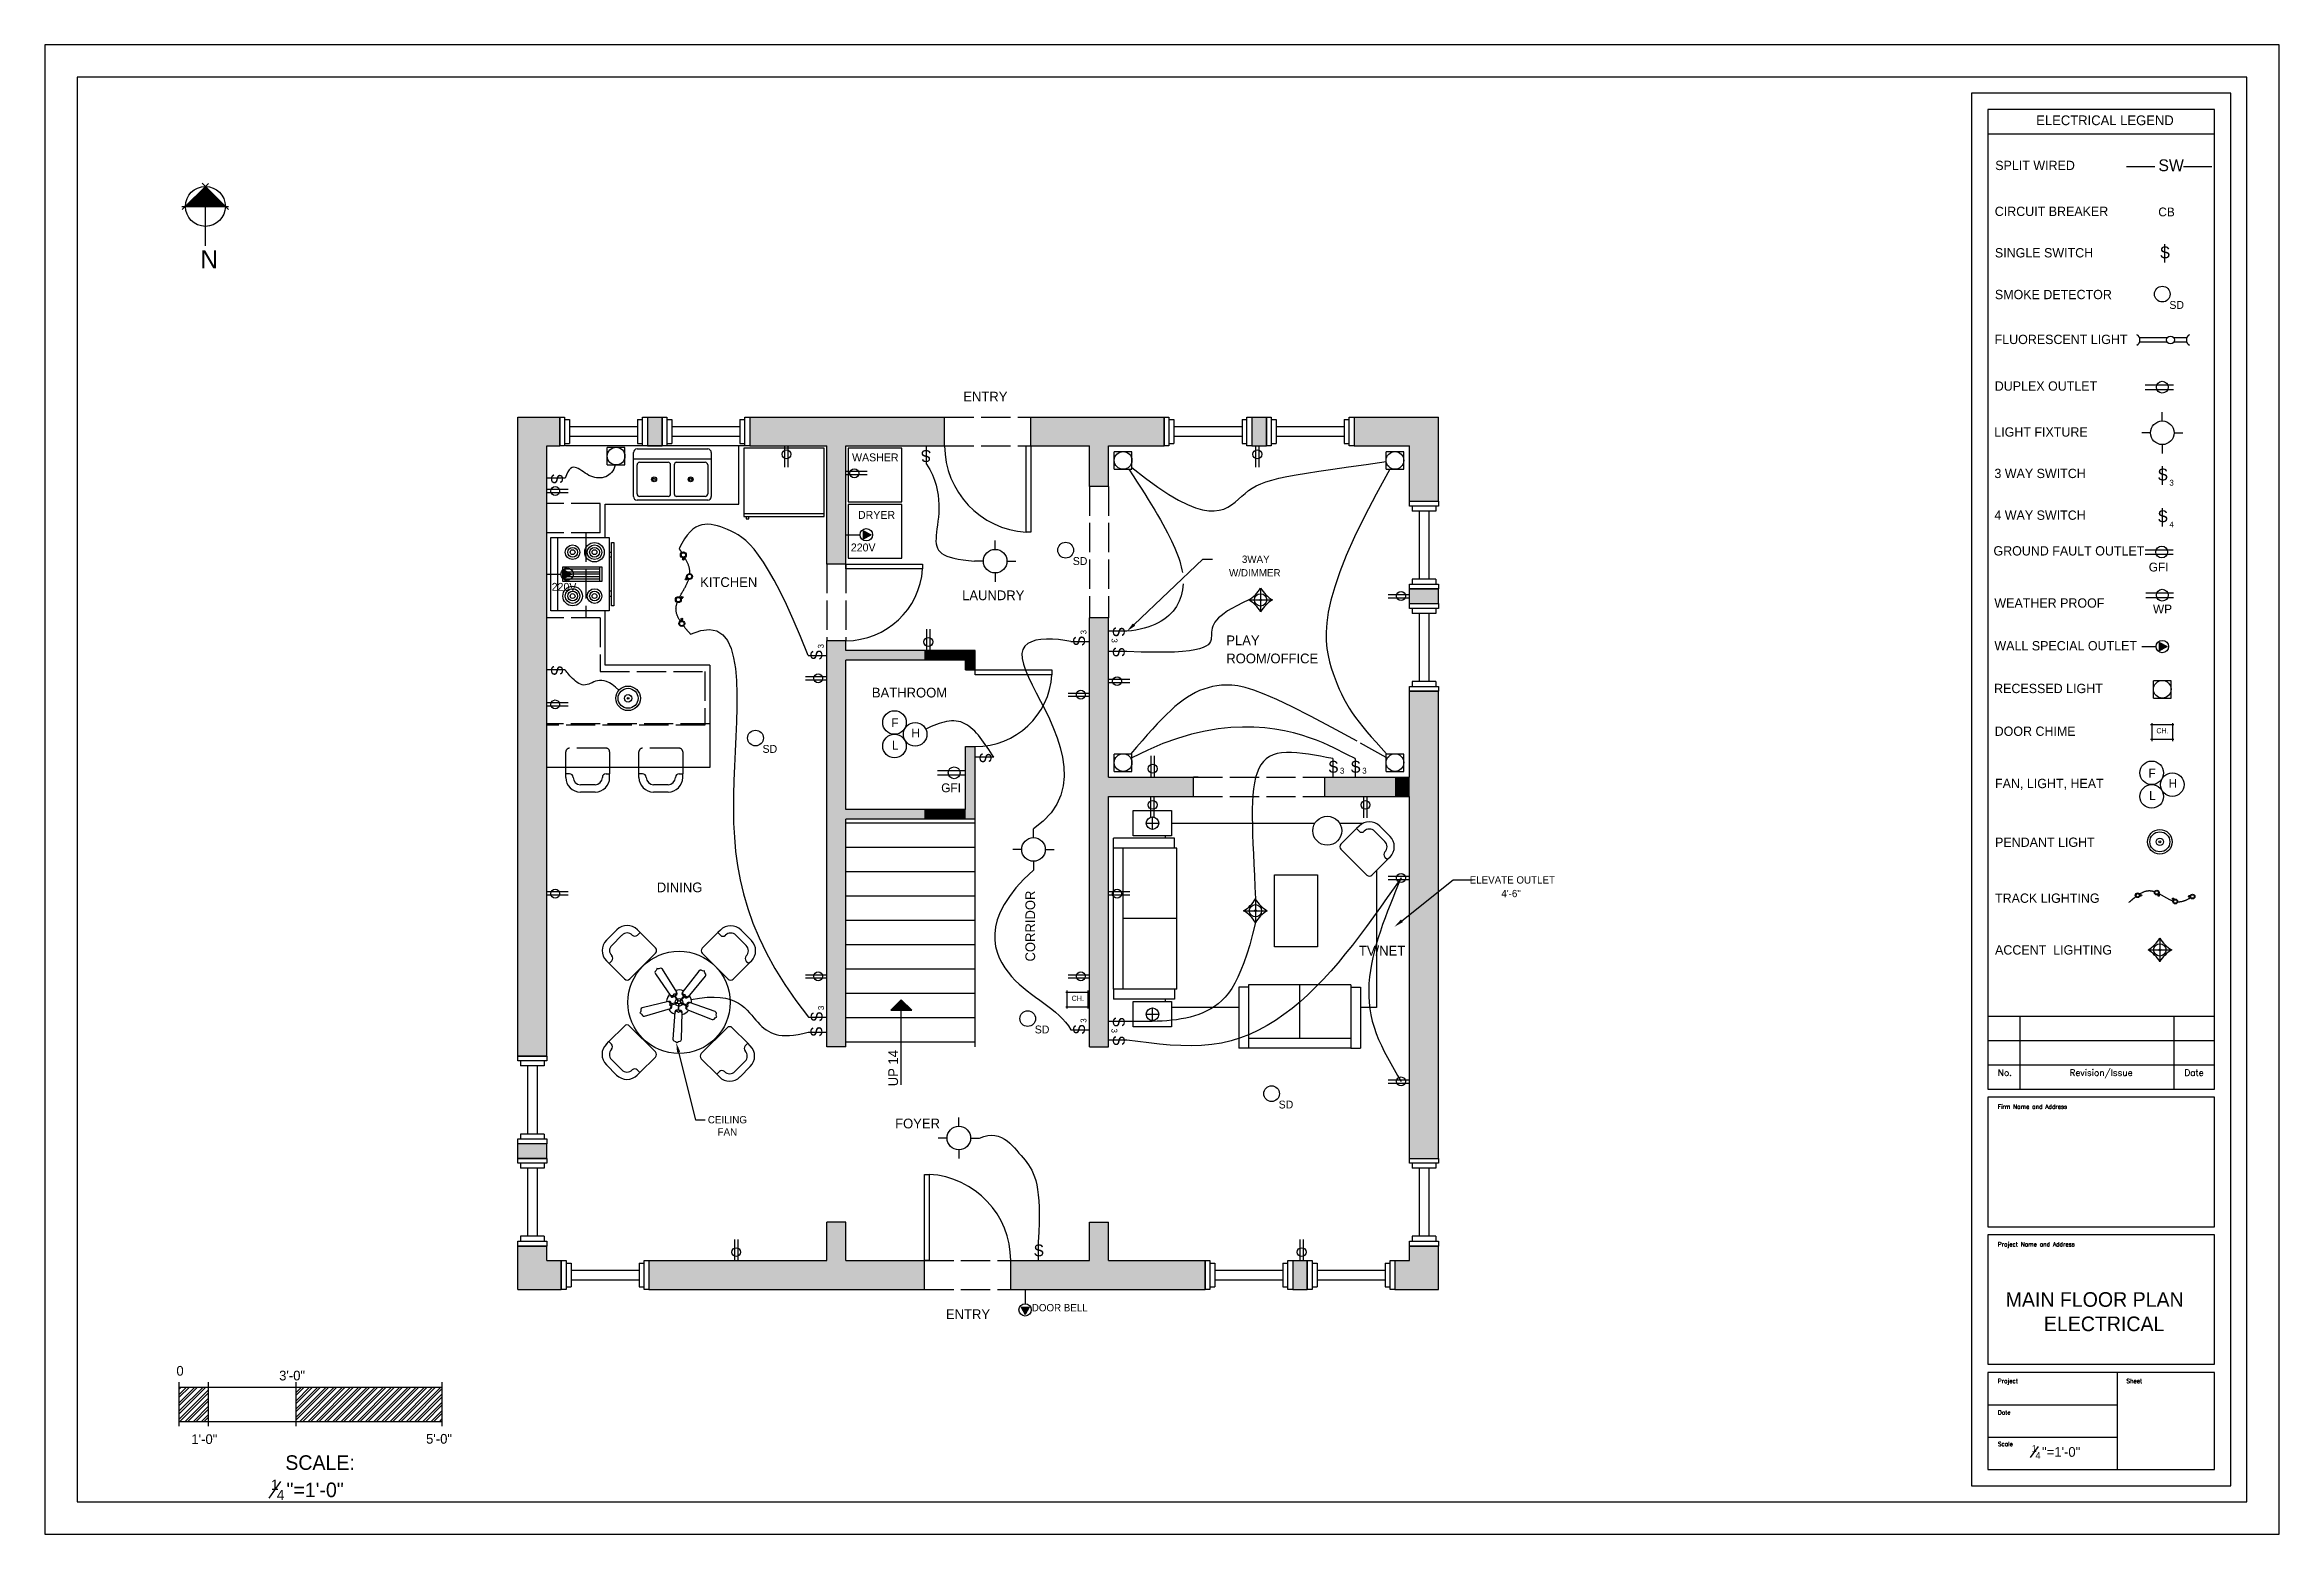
# Model space of a CAD drawing. Extents: x 4717 to 7702, y 2182 to 2878.
# Drawn here: x 6784 to 7702, y 2182 to 2794 of the extents above; entities that cross this region are included whole.
import ezdxf
from ezdxf.enums import TextEntityAlignment as Align

# ---------------------------------------------------------------- set-up
doc = ezdxf.new("R2010")
doc.units = 0
doc.linetypes.add('ACAD_ISO02W100', pattern=[15, 12, -3])
doc.layers.get('0').update_dxf_attribs({"linetype": 'CONTINUOUS'})
for name, color, linetype in [('APPLIANCE', 252, 'CONTINUOUS'), ('DOOR_AND_WINDOW', 251, 'CONTINUOUS'), ('ELECTRICAL', 251, 'CONTINUOUS'), ('FIXTURE', 252, 'CONTINUOUS'), ('FIXTURES', 251, 'CONTINUOUS'), ('HATCH', 8, 'CONTINUOUS'), ('HIDDEN', 7, 'ACAD_ISO02W100'), ('TEXT', 7, 'CONTINUOUS'), ('TEXT_AND_DIM', 7, 'CONTINUOUS'), ('WALL', 7, 'CONTINUOUS')]:
    doc.layers.add(name, color=color, linetype=linetype)
doc.styles.add('ROMAN', font='romans')

msp = doc.modelspace()

# ---------------------------------------------------------------- texts
at = {"style": 'ROMAN'}
for s, p in [('No.', (7588.944, 2370.762)), ('Revision/Issue', (7628.434, 2370.762)), ('Date', (7666.616, 2370.762))]:
    msp.add_text(s, height=2.6598, dxfattribs=at).set_placement(p, align=Align.CENTER)
for s, height, p in [('Firm Name and Address', 1.72887, (7586.066, 2357.269)), ('Project Name and Address', 1.72887, (7586.066, 2300.748)), ('Project', 1.7289, (7586.066, 2244.586)), ('Sheet', 1.7289, (7638.85, 2244.586)), ('Date', 1.7289, (7586.066, 2231.668)), ('Scale', 1.7289, (7586.066, 2218.749))]:
    msp.add_text(s, height=height, dxfattribs=at).set_placement(p)
at = {"layer": 'TEXT', "linetype": 'CONTINUOUS'}
for s, height, p in [('ELECTRICAL LEGEND', 4, (7601.796, 2761.196)), ('SPLIT WIRED', 3.825, (7584.982, 2742.756)), ('CIRCUIT BREAKER', 3.825, (7584.772, 2723.89)), ('SINGLE SWITCH', 3.825, (7584.831, 2706.875)), ('SMOKE DETECTOR', 3.825, (7584.831, 2689.735)), ('FLUORESCENT LIGHT', 3.825, (7584.713, 2671.301)), ('DUPLEX OUTLET', 3.825, (7584.784, 2652.145)), ('LIGHT FIXTURE', 3.825, (7584.574, 2633.279)), ('3 WAY SWITCH', 3.825, (7584.634, 2616.264)), ('4 WAY SWITCH', 3.825, (7584.634, 2599.123)), ('GROUND FAULT OUTLET', 3.825, (7584.246, 2584.463)), ('WEATHER PROOF', 3.825, (7584.619, 2563.041)), ('WALL SPECIAL OUTLET', 3.825, (7584.644, 2545.49)), ('RECESSED LIGHT', 3.825, (7584.523, 2527.952)), ('DOOR CHIME', 3.825, (7584.733, 2510.396)), ('FAN, LIGHT, HEAT', 3.825, (7584.894, 2488.933)), ('PENDANT LIGHT', 3.825, (7584.894, 2464.807)), ('TRACK LIGHTING', 3.825, (7584.894, 2441.83)), ('ACCENT  LIGHTING', 3.825, (7584.894, 2420.576))]:
    msp.add_text(s, height=height, dxfattribs=at).set_placement(p)
at = {"layer": 'TEXT'}
for s, height, p in [('SW', 4.845, (7651.976, 2742.301)), ('CB', 3.6338, (7651.942, 2723.737)), ('S', 4.845, (7652.526, 2706.526)), ('SD', 3.23, (7656.476, 2685.747)), ('S', 4.845, (7651.623, 2615.308)), ('3', 2.422, (7656.492, 2613.137)), ('S', 4.845, (7651.623, 2598.168)), ('4', 2.422, (7656.492, 2595.997)), ('SD', 3.23, (7206.165, 2580.574)), ('GFI', 3.6338, (7648.015, 2577.902)), ('WP', 3.6338, (7649.761, 2560.651)), ('F', 3.634, (7131.64, 2513.975)), ('SD', 3.23, (7078.787, 2503.425)), ('L', 3.634, (7131.912, 2504.767)), ('H', 3.634, (7139.895, 2509.744)), ('CH.', 2.1197, (7651.162, 2511.443)), ('S', 4.845, (7311.016, 2495.278)), ('3', 2.422, (7315.885, 2494.873)), ('S', 4.845, (7320.171, 2495.278)), ('3', 2.422, (7325.04, 2494.873)), ('F', 3.634, (7647.883, 2493.286)), ('GFI', 3.6338, (7152.141, 2487.235)), ('L', 3.634, (7648.155, 2484.078)), ('H', 3.634, (7656.138, 2489.055)), ('CH.', 2.1197, (7205.702, 2401.576)), ('SD', 3.23, (7190.566, 2388.199)), ('SD', 3.23, (7290.713, 2357.371)), ('S', 4.845, (7190.073, 2296.67))]:
    msp.add_text(s, height=height, dxfattribs=at).set_placement(p)
for s, height, rotation, p in [('S', 4.845, 180, (7148.089, 2627.732)), ('S', 4.845, 270, (6991.936, 2618.116)), ('S', 4.845, 90, (7211.187, 2547.192)), ('3', 2.422, 90, (7211.787, 2552.061)), ('S', 4.845, 270, (7222.644, 2555.301)), ('S', 4.845, 90, (7103.313, 2541.434)), ('3', 2.422, 90, (7103.913, 2546.303)), ('3', 2.422, 270, (7222.097, 2550.432)), ('S', 4.845, 270, (7222.644, 2547.003)), ('S', 4.845, 270, (6991.936, 2539.461)), ('S', 4.845, 270, (7167.92, 2503.53)), ('S', 4.845, 90, (7103.416, 2392.908)), ('3', 2.422, 90, (7104.016, 2397.777)), ('S', 4.845, 90, (7103.313, 2386.751)), ('S', 4.845, 90, (7211.187, 2387.703)), ('3', 2.422, 90, (7211.787, 2392.572)), ('3', 2.422, 270, (7222.044, 2390.197)), ('S', 4.845, 270, (7222.644, 2395.066)), ('S', 4.845, 270, (7222.644, 2387.407))]:
    msp.add_text(s, height=height, rotation=rotation, dxfattribs=at).set_placement(p)
at = {"layer": 'TEXT_AND_DIM', "linetype": 'CONTINUOUS'}
for s, height, p in [('N', 7.5, (6847.939, 2702.359)), ('ENTRY', 4, (7161.215, 2647.716)), ('WASHER', 3.25, (7115.533, 2623.143)), ('DRYER', 3.25, (7117.972, 2599.507)), ('220V', 3.25, (7115.026, 2586.145)), ('220V', 3.25, (6992.192, 2569.957)), ('KITCHEN', 4, (7053.133, 2571.534)), ('LAUNDRY', 4, (7160.724, 2566.118)), ('BATHROOM', 4, (7123.671, 2526.157)), ('DINING', 4, (7035.339, 2446.169)), ('TV/NET', 4, (7323.67, 2420.184)), ('FOYER', 4, (7133.214, 2349.203)), ('DOOR BELL', 3, (7189.343, 2274.063)), ('ENTRY', 4, (7154.082, 2270.878)), ('0', 4, (6838.083, 2247.633)), ('3\'-0"', 4, (6880.267, 2245.684)), ('1\'-0"', 4, (6844.236, 2219.56)), ('5\'-0"', 4, (6940.613, 2219.698))]:
    msp.add_text(s, height=height, dxfattribs=at).set_placement(p)
for s, p in [('CORRIDOR', (7190.713, 2417.735)), ('UP 14', (7134.419, 2366.504))]:
    msp.add_text(s, height=4, rotation=90, dxfattribs=at).set_placement(p)

# ---------------------------------------------------------------- blocks, each defined once
blk = doc.blocks.new('*U83')
at = {"layer": 'HATCH', "color": 9, "linetype": 'CONTINUOUS'}
for points in [[(6978.33, 2378.88), (6978.33, 2641.33), (6990.14, 2378.88)], [(6990.14, 2378.88), (6978.33, 2641.33), (6990.14, 2641.33)], [(6990.14, 2629.52), (6990.14, 2641.33), (6995.49, 2629.52)], [(6995.49, 2629.52), (6990.14, 2641.33), (6995.49, 2641.33)], [(7031.49, 2629.52), (7031.49, 2641.33), (7032.14, 2629.52)], [(7032.14, 2629.52), (7031.49, 2641.33), (7032.14, 2641.33)], [(7032.14, 2629.52), (7032.14, 2641.33), (7037.49, 2629.52)], [(7037.49, 2629.52), (7032.14, 2641.33), (7037.49, 2641.33)], [(7073.49, 2629.52), (7073.49, 2641.33), (7105.1, 2629.52)], [(7105.1, 2629.52), (7073.49, 2641.33), (7105.1, 2641.33)], [(7105.1, 2580.96), (7105.1, 2641.33), (7112.98, 2580.96)], [(7112.98, 2580.96), (7105.1, 2641.33), (7112.98, 2641.33)], [(7112.98, 2629.52), (7112.98, 2641.33), (7145.26, 2629.52)], [(7145.26, 2629.52), (7112.98, 2641.33), (7145.26, 2641.33)], [(7145.26, 2629.52), (7145.26, 2641.33), (7153.55, 2629.52)], [(7153.55, 2629.52), (7145.26, 2641.33), (7153.55, 2641.33)], [(7188.98, 2629.52), (7188.98, 2641.33), (7212.98, 2629.52)], [(7212.98, 2629.52), (7188.98, 2641.33), (7212.98, 2641.33)], [(7212.98, 2612.82), (7212.98, 2641.33), (7220.85, 2612.82)], [(7220.85, 2612.82), (7212.98, 2641.33), (7220.85, 2641.33)], [(7220.85, 2629.52), (7220.85, 2641.33), (7243.66, 2629.52)], [(7243.66, 2629.52), (7220.85, 2641.33), (7243.66, 2641.33)], [(7279.66, 2629.52), (7279.66, 2641.33), (7285.66, 2629.52)], [(7285.66, 2629.52), (7279.66, 2641.33), (7285.66, 2641.33)], [(7321.66, 2629.52), (7321.66, 2641.33), (7338.47, 2629.52)], [(7338.47, 2629.52), (7321.66, 2641.33), (7338.47, 2641.33)], [(7338.47, 2629.52), (7338.47, 2641.33), (7344.47, 2629.52)], [(7344.47, 2629.52), (7338.47, 2641.33), (7344.47, 2641.33)], [(7344.47, 2606.71), (7344.47, 2641.33), (7356.29, 2606.71)], [(7356.29, 2606.71), (7344.47, 2641.33), (7356.29, 2641.33)], [(7344.47, 2564.71), (7344.47, 2570.71), (7356.29, 2564.71)], [(7356.29, 2564.71), (7344.47, 2570.71), (7356.29, 2570.71)], [(7212.98, 2382.67), (7212.98, 2558.82), (7220.85, 2382.67)], [(7220.85, 2382.67), (7212.98, 2558.82), (7220.85, 2558.82)], [(7105.1, 2382.67), (7105.1, 2549.47), (7112.98, 2382.67)], [(7112.98, 2382.67), (7105.1, 2549.47), (7112.98, 2549.47)], [(7112.98, 2541.47), (7112.98, 2545.47), (7145.26, 2541.47)], [(7145.26, 2541.47), (7112.98, 2545.47), (7145.26, 2545.47)], [(7145.26, 2541.47), (7145.26, 2545.47), (7153.55, 2541.47)], [(7153.55, 2541.47), (7145.26, 2545.47), (7153.55, 2545.47)], [(7153.55, 2541.47), (7153.55, 2545.47), (7162.13, 2541.47)], [(7162.13, 2541.47), (7153.55, 2545.47), (7162.13, 2545.47)], [(7162.13, 2537.47), (7162.13, 2545.47), (7166.13, 2537.47)], [(7166.13, 2537.47), (7162.13, 2545.47), (7166.13, 2545.47)], [(7344.47, 2336.88), (7344.47, 2528.71), (7356.29, 2336.88)], [(7356.29, 2336.88), (7344.47, 2528.71), (7356.29, 2528.71)], [(7162.13, 2476.18), (7162.13, 2505.97), (7166.13, 2476.18)], [(7166.13, 2476.18), (7162.13, 2505.97), (7166.13, 2505.97)], [(7220.85, 2485.54), (7220.85, 2493.42), (7243.66, 2485.54)], [(7243.66, 2485.54), (7220.85, 2493.42), (7243.66, 2493.42)], [(7243.66, 2485.54), (7243.66, 2493.42), (7255.7, 2485.54)], [(7255.7, 2485.54), (7243.66, 2493.42), (7255.7, 2493.42)], [(7309.63, 2485.54), (7309.63, 2493.42), (7321.66, 2485.54)], [(7321.66, 2485.54), (7309.63, 2493.42), (7321.66, 2493.42)], [(7321.66, 2485.54), (7321.66, 2493.42), (7338.47, 2485.54)], [(7338.47, 2485.54), (7321.66, 2493.42), (7338.47, 2493.42)], [(7338.47, 2485.54), (7338.47, 2493.42), (7344.47, 2485.54)], [(7344.47, 2485.54), (7338.47, 2493.42), (7344.47, 2493.42)], [(7112.98, 2476.18), (7112.98, 2480.18), (7145.26, 2476.18)], [(7145.26, 2476.18), (7112.98, 2480.18), (7145.26, 2480.18)], [(7145.26, 2476.18), (7145.26, 2480.18), (7153.55, 2476.18)], [(7153.55, 2476.18), (7145.26, 2480.18), (7153.55, 2480.18)], [(7153.55, 2476.18), (7153.55, 2480.18), (7162.13, 2476.18)], [(7162.13, 2476.18), (7153.55, 2480.18), (7162.13, 2480.18)], [(6978.33, 2336.88), (6978.33, 2342.88), (6990.14, 2336.88)], [(6990.14, 2336.88), (6978.33, 2342.88), (6990.14, 2342.88)], [(7105.1, 2283.07), (7105.1, 2310.63), (7112.98, 2283.07)], [(7112.98, 2283.07), (7105.1, 2310.63), (7112.98, 2310.63)], [(7212.98, 2283.07), (7212.98, 2310.63), (7220.85, 2283.07)], [(7220.85, 2283.07), (7212.98, 2310.63), (7220.85, 2310.63)], [(6978.33, 2283.07), (6978.33, 2300.88), (6990.14, 2283.07)], [(6990.14, 2283.07), (6978.33, 2300.88), (6990.14, 2300.88)], [(6990.14, 2283.07), (6990.14, 2294.88), (6995.49, 2283.07)], [(6995.49, 2283.07), (6990.14, 2294.88), (6995.49, 2294.88)], [(6995.49, 2283.07), (6995.49, 2294.88), (6996.14, 2283.07)], [(6996.14, 2283.07), (6995.49, 2294.88), (6996.14, 2294.88)], [(7032.14, 2283.07), (7032.14, 2294.88), (7037.49, 2283.07)], [(7037.49, 2283.07), (7032.14, 2294.88), (7037.49, 2294.88)], [(7037.49, 2283.07), (7037.49, 2294.88), (7073.49, 2283.07)], [(7073.49, 2283.07), (7037.49, 2294.88), (7073.49, 2294.88)], [(7073.49, 2283.07), (7073.49, 2294.88), (7105.1, 2283.07)], [(7105.1, 2283.07), (7073.49, 2294.88), (7105.1, 2294.88)], [(7112.98, 2283.07), (7112.98, 2294.88), (7145.26, 2283.07)], [(7145.26, 2283.07), (7112.98, 2294.88), (7145.26, 2294.88)], [(7180.7, 2283.07), (7180.7, 2294.88), (7188.98, 2283.07)], [(7188.98, 2283.07), (7180.7, 2294.88), (7188.98, 2294.88)], [(7188.98, 2283.07), (7188.98, 2294.88), (7212.98, 2283.07)], [(7212.98, 2283.07), (7188.98, 2294.88), (7212.98, 2294.88)], [(7220.85, 2283.07), (7220.85, 2294.88), (7243.66, 2283.07)], [(7243.66, 2283.07), (7220.85, 2294.88), (7243.66, 2294.88)], [(7243.66, 2283.07), (7243.66, 2294.88), (7255.7, 2283.07)], [(7255.7, 2283.07), (7243.66, 2294.88), (7255.7, 2294.88)], [(7255.7, 2283.07), (7255.7, 2294.88), (7260.47, 2283.07)], [(7260.47, 2283.07), (7255.7, 2294.88), (7260.47, 2294.88)], [(7296.47, 2283.07), (7296.47, 2294.88), (7302.47, 2283.07)], [(7302.47, 2283.07), (7296.47, 2294.88), (7302.47, 2294.88)], [(7338.47, 2283.07), (7338.47, 2294.88), (7344.47, 2283.07)], [(7344.47, 2283.07), (7338.47, 2294.88), (7344.47, 2294.88)], [(7344.47, 2283.07), (7344.47, 2300.88), (7356.29, 2283.07)], [(7356.29, 2283.07), (7344.47, 2300.88), (7356.29, 2300.88)]]:
    blk.add_solid(points, dxfattribs=at)
blk = doc.blocks.new('*X84')
at = {"layer": 'TEXT_AND_DIM', "linetype": 'CONTINUOUS'}
for s, p in [('PLAY', (7269.21, 2547.62)), ('ROOM/OFFICE', (7269.21, 2540.19))]:
    blk.add_text(s, height=4, dxfattribs=at).set_placement(p)
blk = doc.blocks.new('*U85')
at = {"layer": 'TEXT_AND_DIM', "linetype": 'CONTINUOUS'}
for points in [[(6850, 2727.83), (6841.8, 2727.83), (6850, 2736.03)], [(6850, 2727.83), (6850, 2736.03), (6858.19, 2727.83)]]:
    blk.add_solid(points, dxfattribs=at)
blk = doc.blocks.new('*X86')
at = {"layer": 'TEXT_AND_DIM', "linetype": 'CONTINUOUS'}
blk.add_line((7599.46, 2214.03), (7602.67, 2218.62), dxfattribs=at)
for s, height, p in [('1', 2.8, (7599.93, 2216.32)), ('4', 2.8, (7601.53, 2213.52)), ('"=1\'-0"', 4, (7604.2, 2214.32))]:
    blk.add_text(s, height=height, dxfattribs=at).set_placement(p)
blk = doc.blocks.new('*X87')
at = {"layer": 'TEXT_AND_DIM', "linetype": 'CONTINUOUS'}
for s, p in [('MAIN FLOOR PLAN', (7589.24, 2275.93)), ('ELECTRICAL', (7604.95, 2265.93))]:
    blk.add_text(s, height=6, dxfattribs=at).set_placement(p)
blk = doc.blocks.new('*X88')
at = {"layer": 'HATCH', "linetype": 'CONTINUOUS'}
for p, q in [((6839.26, 2239.89), (6842.27, 2242.91)), ((6839.26, 2236.52), (6845.64, 2242.91)), ((6839.26, 2233.15), (6849.01, 2242.91)), ((6839.26, 2242.13), (6840.03, 2242.91)), ((6839.26, 2238.77), (6843.4, 2242.91)), ((6839.26, 2235.4), (6846.77, 2242.91)), ((6839.26, 2232.03), (6850.13, 2242.91)), ((6839.26, 2229.79), (6851.26, 2241.79)), ((6839.44, 2228.84), (6851.26, 2240.66)), ((6887.26, 2240.74), (6889.42, 2242.91)), ((6887.26, 2237.37), (6892.79, 2242.91)), ((6887.26, 2234.01), (6896.16, 2242.91)), ((6887.26, 2230.64), (6899.52, 2242.91)), ((6887.26, 2239.62), (6890.54, 2242.91)), ((6887.26, 2236.25), (6893.91, 2242.91)), ((6887.26, 2232.88), (6897.28, 2242.91)), ((6887.26, 2229.52), (6900.65, 2242.91)), ((6888.83, 2228.84), (6902.89, 2242.91)), ((6889.95, 2228.84), (6904.01, 2242.91)), ((6892.2, 2228.84), (6906.26, 2242.91)), ((6893.32, 2228.84), (6907.38, 2242.91)), ((6895.56, 2228.84), (6909.63, 2242.91)), ((6896.69, 2228.84), (6910.75, 2242.91)), ((6898.93, 2228.84), (6912.99, 2242.91)), ((6900.05, 2228.84), (6914.12, 2242.91)), ((6902.3, 2228.84), (6916.36, 2242.91)), ((6903.42, 2228.84), (6917.48, 2242.91)), ((6905.67, 2228.84), (6919.73, 2242.91)), ((6906.79, 2228.84), (6920.85, 2242.91)), ((6909.03, 2228.84), (6923.1, 2242.91)), ((6910.16, 2228.84), (6924.22, 2242.91)), ((6912.4, 2228.84), (6926.46, 2242.91)), ((6913.52, 2228.84), (6927.59, 2242.91)), ((6915.77, 2228.84), (6929.83, 2242.91)), ((6916.89, 2228.84), (6930.95, 2242.91)), ((6919.14, 2228.84), (6933.2, 2242.91)), ((6920.26, 2228.84), (6934.32, 2242.91)), ((6922.5, 2228.84), (6936.57, 2242.91)), ((6923.63, 2228.84), (6937.69, 2242.91)), ((6925.87, 2228.84), (6939.94, 2242.91)), ((6926.99, 2228.84), (6941.06, 2242.91)), ((6929.24, 2228.84), (6943.3, 2242.91)), ((6930.36, 2228.84), (6944.43, 2242.91)), ((6932.61, 2228.84), (6946.67, 2242.91)), ((6933.73, 2228.84), (6947.26, 2242.37)), ((6935.97, 2228.84), (6947.26, 2240.13)), ((6841.68, 2228.84), (6851.26, 2238.42)), ((6842.8, 2228.84), (6851.26, 2237.3)), ((6845.05, 2228.84), (6851.26, 2235.05)), ((6846.17, 2228.84), (6851.26, 2233.93)), ((6848.42, 2228.84), (6851.26, 2231.68)), ((6849.54, 2228.84), (6851.26, 2230.56)), ((6937.1, 2228.84), (6947.26, 2239)), ((6939.34, 2228.84), (6947.26, 2236.76)), ((6940.46, 2228.84), (6947.26, 2235.64)), ((6942.71, 2228.84), (6947.26, 2233.39)), ((6943.83, 2228.84), (6947.26, 2232.27)), ((6946.08, 2228.84), (6947.26, 2230.02)), ((6947.2, 2228.84), (6947.26, 2228.9))]:
    blk.add_line(p, q, dxfattribs=at)
blk = doc.blocks.new('*X89')
at = {"layer": 'TEXT_AND_DIM', "linetype": 'CONTINUOUS'}
blk.add_line((6876.18, 2197.31), (6881, 2204.19), dxfattribs=at)
for s, height, p in [('SCALE:', 6, (6882.8, 2208.95)), ('1', 4.2, (6876.89, 2200.75)), ('"=1\'-0"', 6, (6883.29, 2197.75)), ('4', 4.2, (6879.29, 2196.55))]:
    blk.add_text(s, height=height, dxfattribs=at).set_placement(p)
blk = doc.blocks.new('*U90')
at = {"layer": 'TEXT_AND_DIM', "linetype": 'CONTINUOUS'}
for points in [[(7135.72, 2397.72), (7131.42, 2397.72), (7135.72, 2402.02)], [(7135.72, 2397.72), (7135.72, 2402.02), (7140.02, 2397.72)]]:
    blk.add_solid(points, dxfattribs=at)
blk = doc.blocks.new('*U91')
at = {"layer": 'TEXT', "linetype": 'CONTINUOUS'}
blk.add_solid([(7652.4, 2545.45), (7652.4, 2548.7), (7655.53, 2547.07)], dxfattribs=at)
blk = doc.blocks.new('*U92')
at = {"layer": 'TEXT', "linetype": 'CONTINUOUS'}
for points in [[(7186.6, 2272.71), (7184.97, 2275.84), (7186.6, 2275.84)], [(7186.6, 2272.71), (7186.6, 2275.84), (7188.22, 2275.84)]]:
    blk.add_solid(points, dxfattribs=at)
blk = doc.blocks.new('*X139')
at = {"layer": 'TEXT_AND_DIM', "linetype": 'CONTINUOUS'}
for s, p in [('ELEVATE OUTLET', (7369.17, 2449.73)), ('4\'-6"', (7382.17, 2444.15))]:
    blk.add_text(s, height=3, dxfattribs=at).set_placement(p)
blk = doc.blocks.new('*X93')
at = {"layer": 'TEXT_AND_DIM', "linetype": 'BYBLOCK'}
for p, q in [((7341.35, 2434.45), (7362.33, 2451.21)), ((7362.33, 2451.21), (7370.33, 2451.21))]:
    blk.add_line(p, q, dxfattribs=at)
at = {"layer": 'TEXT_AND_DIM'}
blk.add_solid([(7341.77, 2433.93), (7338.23, 2431.96), (7340.94, 2434.97)], dxfattribs=at)
blk.add_blockref('*X139', (0, 0), dxfattribs=at)
blk = doc.blocks.new('*U94')
at = {"layer": 'TEXT', "linetype": 'CONTINUOUS'}
blk.add_solid([(7120.2, 2591.38), (7120.2, 2594.62), (7123.34, 2593)], dxfattribs=at)
blk = doc.blocks.new('*U95')
at = {"layer": 'TEXT', "linetype": 'CONTINUOUS'}
blk.add_solid([(6997.37, 2575.19), (6997.37, 2578.43), (7000.51, 2576.81)], dxfattribs=at)
blk = doc.blocks.new('*X140')
at = {"layer": 'TEXT_AND_DIM', "linetype": 'CONTINUOUS'}
for s, p in [('W/DIMMER', (7270.33, 2575.86)), ('3WAY', (7275.62, 2581.44))]:
    blk.add_text(s, height=3, dxfattribs=at).set_placement(p)
blk = doc.blocks.new('*X96')
at = {"layer": 'TEXT_AND_DIM', "linetype": 'BYBLOCK'}
for p, q in [((7231.32, 2556.11), (7259.55, 2582.9)), ((7259.55, 2582.9), (7263.55, 2582.9))]:
    blk.add_line(p, q, dxfattribs=at)
at = {"layer": 'TEXT_AND_DIM'}
blk.add_solid([(7231.78, 2555.62), (7228.42, 2553.35), (7230.87, 2556.59)], dxfattribs=at)
blk.add_blockref('*X140', (0, 0), dxfattribs=at)
blk = doc.blocks.new('*X141')
at = {"layer": 'TEXT_AND_DIM', "linetype": 'CONTINUOUS'}
for s, p in [('CEILING', (7056.31, 2351.26)), ('FAN', (7060.31, 2346.26))]:
    blk.add_text(s, height=3, dxfattribs=at).set_placement(p)
blk = doc.blocks.new('*X97')
at = {"layer": 'TEXT_AND_DIM', "linetype": 'BYBLOCK'}
for p, q in [((7044.3, 2380.52), (7051.23, 2352.74)), ((7051.23, 2352.74), (7055.23, 2352.74))]:
    blk.add_line(p, q, dxfattribs=at)
at = {"layer": 'TEXT_AND_DIM'}
blk.add_solid([(7043.66, 2380.36), (7043.34, 2384.41), (7044.95, 2380.69)], dxfattribs=at)
blk.add_blockref('*X141', (0, 0), dxfattribs=at)

# ---------------------------------------------------------------- linework, layer by layer
for p, q in [((7701.624, 2794.246), (6783.991, 2794.246)), ((6783.991, 2794.246), (6783.991, 2182.491)), ((7701.624, 2182.491), (7701.624, 2794.246)), ((7688.325, 2780.947), (6797.29, 2780.947)), ((6797.29, 2780.947), (6797.29, 2195.79)), ((7688.325, 2195.79), (7688.325, 2780.947)), ((7681.676, 2774.297), (7575.283, 2774.297)), ((7575.283, 2774.297), (7575.283, 2202.439)), ((7681.676, 2202.439), (7681.676, 2774.297)), ((7675.026, 2767.648), (7581.933, 2767.648)), ((7581.933, 2767.648), (7581.933, 2365.352)), ((7675.026, 2365.352), (7675.026, 2767.648)), ((7581.933, 2757.673), (7675.026, 2757.673)), ((7581.933, 2757.673), (7675.026, 2757.673)), ((7581.933, 2395.275), (7675.026, 2395.275)), ((7595.232, 2365.352), (7595.232, 2395.275)), ((7658.402, 2365.352), (7658.402, 2395.275)), ((7581.933, 2385.301), (7675.026, 2385.301)), ((7581.933, 2375.326), (7675.026, 2375.326)), ((7581.933, 2365.352), (7675.026, 2365.352)), ((7675.026, 2362.027), (7581.933, 2362.027)), ((7581.933, 2362.027), (7581.933, 2308.831)), ((7675.026, 2308.831), (7675.026, 2362.027)), ((7581.933, 2308.831), (7675.026, 2308.831)), ((7675.026, 2305.507), (7581.933, 2305.507)), ((7581.933, 2305.507), (7581.933, 2252.31)), ((7675.026, 2252.31), (7675.026, 2305.507)), ((7581.933, 2252.31), (7675.026, 2252.31)), ((7675.026, 2248.986), (7581.933, 2248.986)), ((7581.933, 2248.986), (7581.933, 2209.089)), ((7635.129, 2209.089), (7635.129, 2248.986)), ((7675.026, 2209.089), (7675.026, 2248.986)), ((7581.933, 2235.687), (7635.129, 2235.687)), ((7581.933, 2222.388), (7635.129, 2222.388)), ((7575.283, 2202.439), (7681.676, 2202.439)), ((7581.933, 2209.089), (7675.026, 2209.089)), ((6797.29, 2195.79), (7688.325, 2195.79)), ((6783.991, 2182.491), (7701.624, 2182.491))]:
    msp.add_line(p, q)
at = {"layer": 'APPLIANCE'}
for p, q in [((7653.573, 2639.704), (7653.573, 2643.31)), ((7648.728, 2634.859), (7645.122, 2634.859)), ((7658.418, 2634.859), (7662.024, 2634.859)), ((7653.573, 2630.014), (7653.573, 2626.408)), ((7025.742, 2624.23), (7057.742, 2624.23)), ((7040.992, 2609.73), (7040.992, 2621.73)), ((7042.492, 2621.73), (7042.492, 2609.73)), ((7104.105, 2601.524), (7071.105, 2601.524)), ((7072.105, 2600.524), (7072.105, 2599.524)), ((7072.105, 2599.524), (7073.105, 2599.524)), ((7073.105, 2599.524), (7073.105, 2600.524)), ((6994.773, 2561.811), (6994.773, 2591.811)), ((7174.307, 2586.995), (7174.307, 2590.601)), ((6997.773, 2573.811), (6997.773, 2579.811)), ((7011.773, 2578.811), (6997.773, 2578.811)), ((7011.773, 2579.811), (7011.773, 2573.811)), ((7015.773, 2585.811), (7016.773, 2585.811)), ((7016.773, 2583.811), (7015.773, 2583.811)), ((7169.462, 2582.15), (7165.855, 2582.15)), ((7179.152, 2582.15), (7182.758, 2582.15)), ((6997.773, 2577.811), (7011.773, 2577.811)), ((7011.773, 2576.811), (6997.773, 2576.811)), ((6997.773, 2575.811), (7011.773, 2575.811)), ((7011.773, 2574.811), (6997.773, 2574.811)), ((7016.773, 2569.811), (7015.773, 2569.811)), ((7174.307, 2577.305), (7174.307, 2573.699)), ((7015.773, 2567.811), (7016.773, 2567.811)), ((7190.033, 2468.59), (7190.033, 2472.196)), ((7185.188, 2463.745), (7181.582, 2463.745)), ((7194.878, 2463.745), (7198.485, 2463.745)), ((7190.033, 2458.9), (7190.033, 2455.294)), ((7644.379, 2445.166), (7644.917, 2445.166)), ((7644.379, 2444.666), (7644.917, 2444.666)), ((7651.592, 2445.122), (7651.883, 2444.669)), ((7652.013, 2445.392), (7652.303, 2444.939)), ((7658.136, 2442.958), (7657.804, 2443.382)), ((7658.529, 2443.266), (7658.197, 2443.69)), ((7665.046, 2444.653), (7664.508, 2444.653)), ((7665.046, 2444.153), (7664.508, 2444.153)), ((7159.392, 2350.07), (7159.392, 2353.676)), ((7154.547, 2345.225), (7150.941, 2345.225)), ((7159.392, 2340.38), (7159.392, 2336.774)), ((7164.237, 2345.225), (7167.843, 2345.225))]:
    msp.add_line(p, q, dxfattribs=at)
for points in [[(7025.742, 2608.73), (7025.742, 2626.73)], [(7027.242, 2628.23), (7056.242, 2628.23)], [(7057.742, 2626.73), (7057.742, 2608.73)], [(7027.242, 2609.73), (7027.242, 2621.73)], [(7028.242, 2622.73), (7039.992, 2622.73)], [(7043.492, 2622.73), (7055.242, 2622.73)], [(7056.242, 2621.73), (7056.242, 2609.73)], [(7056.242, 2607.23), (7027.242, 2607.23)], [(7039.992, 2608.73), (7028.242, 2608.73)], [(7055.242, 2608.73), (7043.492, 2608.73)], [(7639.919, 2442.014), (7640.033, 2442.115), (7640.148, 2442.215), (7640.262, 2442.315), (7640.376, 2442.416), (7640.491, 2442.516), (7640.605, 2442.616), (7640.719, 2442.715), (7640.834, 2442.815), (7640.948, 2442.914), (7641.062, 2443.013), (7641.177, 2443.111), (7641.291, 2443.209), (7641.405, 2443.306), (7641.52, 2443.403), (7641.634, 2443.5), (7641.749, 2443.596), (7641.863, 2443.691), (7641.978, 2443.785), (7642.093, 2443.879), (7642.207, 2443.972), (7642.322, 2444.065), (7642.437, 2444.156), (7642.551, 2444.247), (7642.666, 2444.336)], [(7644.247, 2445.457), (7644.435, 2445.573), (7644.623, 2445.685), (7644.811, 2445.793), (7645, 2445.897), (7645.189, 2445.996), (7645.378, 2446.09), (7645.567, 2446.18), (7645.757, 2446.264), (7645.946, 2446.343), (7646.136, 2446.417), (7646.327, 2446.485), (7646.517, 2446.548), (7646.708, 2446.604), (7646.899, 2446.655), (7647.091, 2446.699), (7647.283, 2446.737), (7647.475, 2446.769), (7647.667, 2446.793), (7647.86, 2446.811), (7648.053, 2446.822), (7648.247, 2446.825), (7648.441, 2446.822), (7648.635, 2446.81), (7648.83, 2446.792), (7649.024, 2446.766), (7649.22, 2446.733), (7649.415, 2446.694), (7649.611, 2446.649), (7649.808, 2446.598), (7650.004, 2446.54), (7650.201, 2446.478), (7650.399, 2446.41)], [(7652.167, 2445.62), (7652.407, 2445.494), (7652.647, 2445.364), (7652.888, 2445.232), (7653.128, 2445.097), (7653.369, 2444.961), (7653.61, 2444.823), (7653.852, 2444.684), (7654.093, 2444.545), (7654.335, 2444.406), (7654.577, 2444.267), (7654.819, 2444.129), (7655.061, 2443.992), (7655.304, 2443.858), (7655.546, 2443.725), (7655.789, 2443.595), (7656.032, 2443.469), (7656.274, 2443.346), (7656.517, 2443.227), (7656.76, 2443.113), (7657.003, 2443.004), (7657.246, 2442.901), (7657.489, 2442.803), (7657.732, 2442.712), (7657.975, 2442.627)], [(7659.872, 2442.257), (7660.093, 2442.252), (7660.314, 2442.256), (7660.535, 2442.266), (7660.755, 2442.285), (7660.976, 2442.311), (7661.196, 2442.344), (7661.416, 2442.384), (7661.637, 2442.43), (7661.857, 2442.483), (7662.077, 2442.543), (7662.297, 2442.608), (7662.517, 2442.679), (7662.736, 2442.756), (7662.956, 2442.838), (7663.176, 2442.926), (7663.395, 2443.018), (7663.615, 2443.115), (7663.834, 2443.216), (7664.054, 2443.322), (7664.273, 2443.432), (7664.492, 2443.546), (7664.711, 2443.663), (7664.931, 2443.784), (7665.15, 2443.907)]]:
    msp.add_lwpolyline(points, dxfattribs=at)
for points in [[(7104.105, 2600.524), (7104.105, 2628.524), (7071.105, 2628.524), (7071.105, 2600.524)], [(7113.928, 2628.558), (7113.928, 2606.558), (7135.928, 2606.558), (7135.928, 2628.558)], [(7113.928, 2605.433), (7113.928, 2583.433), (7135.928, 2583.433), (7135.928, 2605.433)], [(7015.773, 2561.811), (6991.773, 2561.811), (6991.773, 2591.811), (7015.773, 2591.811)], [(7017.773, 2563.811), (7016.773, 2563.811), (7016.773, 2589.811), (7017.773, 2589.811)], [(7012.773, 2573.811), (6996.773, 2573.811), (6996.773, 2579.811), (7012.773, 2579.811)]]:
    msp.add_lwpolyline(points, close=True, dxfattribs=at)
for centre, radius in [((7034.242, 2615.73), 1), ((7034.242, 2615.73), 0.5), ((7049.242, 2615.73), 1), ((7049.242, 2615.73), 0.5), ((7000.773, 2585.811), 3), ((7000.773, 2585.811), 2), ((7009.773, 2585.811), 4), ((7009.773, 2585.811), 3), ((7009.773, 2585.811), 2), ((7000.773, 2585.811), 1), ((7009.773, 2585.811), 1), ((7000.773, 2567.811), 4), ((7000.773, 2567.811), 3), ((7000.773, 2567.811), 2), ((7009.773, 2567.811), 3), ((7009.773, 2567.811), 2), ((7000.773, 2567.811), 1), ((7009.773, 2567.811), 1), ((7283.302, 2566.248), 2.542), ((7283.302, 2566.248), 0.354), ((7652.567, 2466.881), 5.036), ((7652.567, 2466.881), 4.106), ((7652.567, 2466.881), 1.51), ((7652.567, 2466.881), 0.354), ((7281.17, 2438.566), 2.542), ((7643.443, 2444.916), 0.969), ((7643.443, 2444.916), 0.725), ((7644.917, 2444.916), 0.25), ((7651.296, 2446.045), 0.969), ((7651.296, 2446.045), 0.725), ((7652.093, 2444.804), 0.25), ((7658.001, 2443.536), 0.25), ((7658.91, 2442.375), 0.969), ((7658.91, 2442.375), 0.725), ((7664.508, 2444.403), 0.25), ((7665.982, 2444.403), 0.969), ((7665.982, 2444.403), 0.725), ((7281.17, 2438.566), 0.354), ((7652.567, 2422.508), 2.542), ((7652.567, 2422.508), 0.354)]:
    msp.add_circle(centre, radius, dxfattribs=at)
for centre, radius, start, end in [((7027.242, 2626.73), 1.5, 90, 180), ((7056.242, 2626.73), 1.5, 0, 90), ((7028.242, 2621.73), 1, 90, 180), ((7039.992, 2621.73), 1, 0, 90), ((7043.492, 2621.73), 1, 90, 180), ((7055.242, 2621.73), 1, 0, 90), ((7027.242, 2608.73), 1.5, 180, 270), ((7028.242, 2609.73), 1, 180, 270), ((7039.992, 2609.73), 1, 270, 0), ((7043.492, 2609.73), 1, 180, 270), ((7055.242, 2609.73), 1, 270, 0), ((7056.242, 2608.73), 1.5, 270, 0)]:
    msp.add_arc(centre, radius, start, end, dxfattribs=at)
at = {"layer": 'DOOR_AND_WINDOW'}
for p, q in [((6995.489, 2629.524), (6995.489, 2641.335)), ((6995.489, 2641.335), (6997.489, 2641.335)), ((6997.489, 2641.335), (6997.489, 2629.524)), ((6997.489, 2640.335), (6999.489, 2640.335)), ((6999.489, 2640.335), (6999.489, 2630.524)), ((6999.489, 2637.429), (7027.489, 2637.429)), ((7027.489, 2640.335), (7029.489, 2640.335)), ((7027.489, 2640.335), (7027.489, 2630.524)), ((7029.489, 2629.524), (7029.489, 2641.335)), ((7029.489, 2641.335), (7031.489, 2641.335)), ((7031.489, 2641.335), (7031.489, 2629.524)), ((7037.489, 2629.524), (7037.489, 2641.335)), ((7037.489, 2641.335), (7039.489, 2641.335)), ((7039.489, 2641.335), (7039.489, 2629.524)), ((7039.489, 2640.335), (7041.489, 2640.335)), ((7041.489, 2640.335), (7041.489, 2630.524)), ((7041.489, 2637.429), (7069.489, 2637.429)), ((7069.489, 2640.335), (7071.489, 2640.335)), ((7069.489, 2640.335), (7069.489, 2630.524)), ((7071.489, 2629.524), (7071.489, 2641.335)), ((7071.489, 2641.335), (7073.489, 2641.335)), ((7073.489, 2641.335), (7073.489, 2629.524)), ((7243.664, 2629.524), (7243.664, 2641.335)), ((7243.664, 2641.335), (7245.664, 2641.335)), ((7243.664, 2629.524), (7243.664, 2641.335)), ((7243.664, 2641.335), (7245.664, 2641.335)), ((7245.664, 2641.335), (7245.664, 2629.524)), ((7245.664, 2641.335), (7245.664, 2629.524)), ((7245.664, 2640.335), (7247.664, 2640.335)), ((7245.664, 2640.335), (7247.664, 2640.335)), ((7247.664, 2640.335), (7247.664, 2630.524)), ((7247.664, 2640.335), (7247.664, 2630.524)), ((7247.664, 2637.429), (7275.664, 2637.429)), ((7247.664, 2637.429), (7275.664, 2637.429)), ((7275.664, 2640.335), (7277.664, 2640.335)), ((7275.664, 2640.335), (7275.664, 2630.524)), ((7275.664, 2640.335), (7277.664, 2640.335)), ((7275.664, 2640.335), (7275.664, 2630.524)), ((7277.664, 2629.524), (7277.664, 2641.335)), ((7277.664, 2641.335), (7279.664, 2641.335)), ((7277.664, 2629.524), (7277.664, 2641.335)), ((7277.664, 2641.335), (7279.664, 2641.335)), ((7279.664, 2641.335), (7279.664, 2629.524)), ((7279.664, 2641.335), (7279.664, 2629.524)), ((7285.664, 2629.524), (7285.664, 2641.335)), ((7285.664, 2641.335), (7287.664, 2641.335)), ((7287.664, 2641.335), (7287.664, 2629.524)), ((7287.664, 2640.335), (7289.664, 2640.335)), ((7289.664, 2640.335), (7289.664, 2630.524)), ((7289.664, 2637.429), (7317.664, 2637.429)), ((7317.664, 2640.335), (7319.664, 2640.335)), ((7317.664, 2640.335), (7317.664, 2630.524)), ((7319.664, 2629.524), (7319.664, 2641.335)), ((7319.664, 2641.335), (7321.664, 2641.335)), ((7321.664, 2641.335), (7321.664, 2629.524)), ((6997.489, 2629.524), (6995.489, 2629.524)), ((6997.489, 2630.524), (6999.489, 2630.524)), ((6999.489, 2633.429), (7027.489, 2633.429)), ((7027.489, 2630.524), (7029.489, 2630.524)), ((7031.489, 2629.524), (7029.489, 2629.524)), ((7039.489, 2629.524), (7037.489, 2629.524)), ((7039.489, 2630.524), (7041.489, 2630.524)), ((7041.489, 2633.429), (7069.489, 2633.429)), ((7069.489, 2630.524), (7071.489, 2630.524)), ((7073.489, 2629.524), (7071.489, 2629.524)), ((7186.979, 2594.091), (7186.979, 2629.524)), ((7186.979, 2629.524), (7188.979, 2629.524)), ((7188.979, 2629.524), (7188.979, 2594.091)), ((7245.664, 2629.524), (7243.664, 2629.524)), ((7245.664, 2629.524), (7243.664, 2629.524)), ((7245.664, 2630.524), (7247.664, 2630.524)), ((7245.664, 2630.524), (7247.664, 2630.524)), ((7247.664, 2633.429), (7275.664, 2633.429)), ((7247.664, 2633.429), (7275.664, 2633.429)), ((7275.664, 2630.524), (7277.664, 2630.524)), ((7275.664, 2630.524), (7277.664, 2630.524)), ((7279.664, 2629.524), (7277.664, 2629.524)), ((7279.664, 2629.524), (7277.664, 2629.524)), ((7287.664, 2629.524), (7285.664, 2629.524)), ((7287.664, 2630.524), (7289.664, 2630.524)), ((7289.664, 2633.429), (7317.664, 2633.429)), ((7317.664, 2630.524), (7319.664, 2630.524)), ((7321.664, 2629.524), (7319.664, 2629.524)), ((7344.475, 2606.713), (7356.286, 2606.713)), ((7344.475, 2604.713), (7344.475, 2606.713)), ((7356.286, 2606.713), (7356.286, 2604.713)), ((7356.286, 2604.713), (7344.475, 2604.713)), ((7345.475, 2604.713), (7345.475, 2602.713)), ((7355.286, 2602.713), (7345.475, 2602.713)), ((7348.38, 2602.713), (7348.38, 2574.713)), ((7352.38, 2602.713), (7352.38, 2574.713)), ((7355.286, 2604.713), (7355.286, 2602.713)), ((7188.979, 2594.091), (7186.979, 2594.091)), ((7112.979, 2580.965), (7144.475, 2580.965)), ((7112.979, 2578.965), (7112.979, 2580.965)), ((7144.475, 2578.965), (7112.979, 2578.965)), ((7144.475, 2580.965), (7144.475, 2578.965)), ((7344.475, 2572.713), (7356.286, 2572.713)), ((7344.475, 2570.713), (7344.475, 2572.713)), ((7356.286, 2570.713), (7344.475, 2570.713)), ((7345.475, 2574.713), (7345.475, 2572.713)), ((7355.286, 2574.713), (7345.475, 2574.713)), ((7355.286, 2574.713), (7355.286, 2572.713)), ((7356.286, 2572.713), (7356.286, 2570.713)), ((7344.475, 2564.713), (7356.286, 2564.713)), ((7344.475, 2562.713), (7344.475, 2564.713)), ((7356.286, 2562.713), (7344.475, 2562.713)), ((7345.475, 2562.713), (7345.475, 2560.713)), ((7355.286, 2560.713), (7345.475, 2560.713)), ((7348.38, 2560.713), (7348.38, 2532.713)), ((7352.38, 2560.713), (7352.38, 2532.713)), ((7355.286, 2562.713), (7355.286, 2560.713)), ((7356.286, 2564.713), (7356.286, 2562.713)), ((7166.128, 2537.469), (7197.624, 2537.469)), ((7166.128, 2535.469), (7166.128, 2537.469)), ((7197.624, 2535.469), (7166.128, 2535.469)), ((7197.624, 2537.469), (7197.624, 2535.469)), ((7345.475, 2532.713), (7345.475, 2530.713)), ((7355.286, 2532.713), (7345.475, 2532.713)), ((7355.286, 2532.713), (7355.286, 2530.713)), ((7344.475, 2530.713), (7356.286, 2530.713)), ((7344.475, 2528.713), (7344.475, 2530.713)), ((7356.286, 2528.713), (7344.475, 2528.713)), ((7356.286, 2530.713), (7356.286, 2528.713)), ((7257.695, 2493.417), (7255.695, 2493.417)), ((7307.619, 2493.417), (7309.619, 2493.417)), ((6978.333, 2378.878), (6990.144, 2378.878)), ((6978.333, 2376.878), (6978.333, 2378.878)), ((6990.144, 2376.878), (6978.333, 2376.878)), ((6979.333, 2376.878), (6979.333, 2374.878)), ((6989.144, 2376.878), (6989.144, 2374.878)), ((6990.144, 2378.878), (6990.144, 2376.878)), ((6989.144, 2374.878), (6979.333, 2374.878)), ((6982.238, 2374.878), (6982.238, 2346.878)), ((6986.238, 2374.878), (6986.238, 2346.878)), ((6978.333, 2344.878), (6990.144, 2344.878)), ((6978.333, 2342.878), (6978.333, 2344.878)), ((6990.144, 2342.878), (6978.333, 2342.878)), ((6979.333, 2346.878), (6979.333, 2344.878)), ((6989.144, 2346.878), (6979.333, 2346.878)), ((6989.144, 2346.878), (6989.144, 2344.878)), ((6990.144, 2344.878), (6990.144, 2342.878)), ((6978.333, 2336.878), (6990.144, 2336.878)), ((6978.333, 2334.878), (6978.333, 2336.878)), ((6990.144, 2334.878), (6978.333, 2334.878)), ((6979.333, 2334.878), (6979.333, 2332.878)), ((6989.144, 2332.878), (6979.333, 2332.878)), ((6982.238, 2332.878), (6982.238, 2304.878)), ((6986.238, 2332.878), (6986.238, 2304.878)), ((6989.144, 2334.878), (6989.144, 2332.878)), ((6990.144, 2336.878), (6990.144, 2334.878)), ((7344.475, 2336.878), (7356.286, 2336.878)), ((7344.475, 2334.878), (7344.475, 2336.878)), ((7356.286, 2334.878), (7344.475, 2334.878)), ((7345.475, 2334.878), (7345.475, 2332.878)), ((7355.286, 2332.878), (7345.475, 2332.878)), ((7348.38, 2332.878), (7348.38, 2304.878)), ((7352.38, 2332.878), (7352.38, 2304.878)), ((7355.286, 2334.878), (7355.286, 2332.878)), ((7356.286, 2336.878), (7356.286, 2334.878)), ((7145.262, 2294.878), (7145.262, 2330.311)), ((7145.262, 2330.311), (7147.262, 2330.311)), ((7147.262, 2330.311), (7147.262, 2294.878)), ((6979.333, 2304.878), (6979.333, 2302.878)), ((6989.144, 2304.878), (6979.333, 2304.878)), ((6989.144, 2304.878), (6989.144, 2302.878)), ((7345.475, 2304.878), (7345.475, 2302.878)), ((7355.286, 2304.878), (7345.475, 2304.878)), ((7355.286, 2304.878), (7355.286, 2302.878)), ((6978.333, 2302.878), (6990.144, 2302.878)), ((6978.333, 2300.878), (6978.333, 2302.878)), ((6990.144, 2300.878), (6978.333, 2300.878)), ((6990.144, 2302.878), (6990.144, 2300.878)), ((6996.144, 2283.067), (6996.144, 2294.878)), ((6996.144, 2294.878), (6998.144, 2294.878)), ((6998.144, 2294.878), (6998.144, 2283.067)), ((7030.144, 2283.067), (7030.144, 2294.878)), ((7030.144, 2294.878), (7032.144, 2294.878)), ((7032.144, 2294.878), (7032.144, 2283.067)), ((7147.262, 2294.878), (7145.262, 2294.878)), ((7260.475, 2283.067), (7260.475, 2294.878)), ((7260.475, 2294.878), (7262.475, 2294.878)), ((7262.475, 2294.878), (7262.475, 2283.067)), ((7294.475, 2283.067), (7294.475, 2294.878)), ((7294.475, 2294.878), (7296.475, 2294.878)), ((7296.475, 2294.878), (7296.475, 2283.067)), ((7302.475, 2283.067), (7302.475, 2294.878)), ((7302.475, 2294.878), (7304.475, 2294.878)), ((7304.475, 2294.878), (7304.475, 2283.067)), ((7336.475, 2283.067), (7336.475, 2294.878)), ((7336.475, 2294.878), (7338.475, 2294.878)), ((7338.475, 2294.878), (7338.475, 2283.067)), ((7344.475, 2302.878), (7356.286, 2302.878)), ((7344.475, 2300.878), (7344.475, 2302.878)), ((7356.286, 2300.878), (7344.475, 2300.878)), ((7356.286, 2302.878), (7356.286, 2300.878)), ((6998.144, 2293.878), (7000.144, 2293.878)), ((7000.144, 2293.878), (7000.144, 2284.067)), ((7000.144, 2290.973), (7028.144, 2290.973)), ((7000.144, 2286.973), (7028.144, 2286.973)), ((7028.144, 2293.878), (7030.144, 2293.878)), ((7028.144, 2293.878), (7028.144, 2284.067)), ((7262.475, 2293.878), (7264.475, 2293.878)), ((7264.475, 2293.878), (7264.475, 2284.067)), ((7264.475, 2290.973), (7292.475, 2290.973)), ((7264.475, 2286.973), (7292.475, 2286.973)), ((7292.475, 2293.878), (7294.475, 2293.878)), ((7292.475, 2293.878), (7292.475, 2284.067)), ((7304.475, 2293.878), (7306.475, 2293.878)), ((7306.475, 2293.878), (7306.475, 2284.067)), ((7306.475, 2290.973), (7334.475, 2290.973)), ((7306.475, 2286.973), (7334.475, 2286.973)), ((7334.475, 2293.878), (7336.475, 2293.878)), ((7334.475, 2293.878), (7334.475, 2284.067)), ((6998.144, 2283.067), (6996.144, 2283.067)), ((6998.144, 2284.067), (7000.144, 2284.067)), ((7028.144, 2284.067), (7030.144, 2284.067)), ((7032.144, 2283.067), (7030.144, 2283.067)), ((7262.475, 2283.067), (7260.475, 2283.067)), ((7262.475, 2284.067), (7264.475, 2284.067)), ((7292.475, 2284.067), (7294.475, 2284.067)), ((7296.475, 2283.067), (7294.475, 2283.067)), ((7304.475, 2283.067), (7302.475, 2283.067)), ((7304.475, 2284.067), (7306.475, 2284.067)), ((7334.475, 2284.067), (7336.475, 2284.067)), ((7338.475, 2283.067), (7336.475, 2283.067))]:
    msp.add_line(p, q, dxfattribs=at)
for centre, radius, start, end in [((7189.085, 2629.568), 35.54, 180.071206, 266.601781), ((7112.928, 2581.086), 31.618, 270.09126, 356.152505), ((7166.082, 2537.586), 31.614, 270.084216, 356.159549), ((7145.155, 2294.834), 35.54, 0.071206, 86.601771)]:
    msp.add_arc(centre, radius, start, end, dxfattribs=at)
at = {"layer": 'ELECTRICAL'}
for p, q in [((7045.947, 2583.526), (7045.947, 2582.853)), ((7046.572, 2583.526), (7046.572, 2582.853)), ((7047.68, 2575.38), (7047.151, 2574.965)), ((7048.066, 2574.888), (7047.536, 2574.473)), ((7283.302, 2571.107), (7283.302, 2561.389)), ((7045.023, 2567.234), (7045.589, 2567.597)), ((7045.361, 2566.708), (7045.927, 2567.072)), ((7278.443, 2566.248), (7288.161, 2566.248)), ((7045.306, 2557.692), (7045.306, 2558.365)), ((7045.931, 2557.692), (7045.931, 2558.365)), ((7281.17, 2443.425), (7281.17, 2433.707)), ((7276.311, 2438.566), (7286.028, 2438.566)), ((7652.567, 2427.367), (7652.567, 2417.649)), ((7647.708, 2422.508), (7657.426, 2422.508))]:
    msp.add_line(p, q, dxfattribs=at)
at = {"layer": 'ELECTRICAL', "linetype": 'ACAD_ISO02W100'}
for points in [[(7018.316, 2621.658), (7018.037, 2620.769), (7017.686, 2619.962), (7017.269, 2619.237), (7016.791, 2618.594), (7016.257, 2618.031), (7015.674, 2617.549), (7015.045, 2617.146), (7014.376, 2616.823), (7013.674, 2616.577), (7012.943, 2616.41), (7012.189, 2616.32), (7011.416, 2616.307), (7010.631, 2616.37), (7009.839, 2616.508), (7009.046, 2616.722), (7008.255, 2617.009), (7007.474, 2617.371), (7006.707, 2617.804), (7005.956, 2618.288), (7005.22, 2618.795), (7004.501, 2619.296), (7003.798, 2619.762), (7003.112, 2620.164), (7002.443, 2620.473), (7001.79, 2620.661), (7001.155, 2620.7), (7000.537, 2620.559), (6999.937, 2620.211), (6999.354, 2619.626), (6998.789, 2618.776), (6998.243, 2617.632), (6997.714, 2616.166)], [(7146.139, 2621.953), (7147.439, 2619.75), (7148.51, 2617.58), (7149.371, 2615.447), (7150.04, 2613.355), (7150.537, 2611.308), (7150.881, 2609.309), (7151.091, 2607.361), (7151.186, 2605.469), (7151.185, 2603.635), (7151.107, 2601.864), (7150.971, 2600.158), (7150.796, 2598.522), (7150.602, 2596.959), (7150.407, 2595.472), (7150.231, 2594.065), (7150.092, 2592.742), (7150.009, 2591.505), (7150.002, 2590.36), (7150.09, 2589.308), (7150.287, 2588.348), (7150.607, 2587.476), (7151.061, 2586.685), (7151.664, 2585.971), (7152.428, 2585.328), (7153.365, 2584.752), (7154.488, 2584.238), (7155.811, 2583.779), (7157.345, 2583.372), (7159.104, 2583.01), (7161.1, 2582.689), (7163.346, 2582.404), (7165.855, 2582.15)], [(7229.243, 2619.89), (7230.998, 2617.198), (7232.669, 2614.611), (7234.258, 2612.125), (7235.766, 2609.737), (7237.194, 2607.444), (7238.544, 2605.243), (7239.818, 2603.129), (7241.016, 2601.101), (7242.141, 2599.154), (7243.193, 2597.285), (7244.175, 2595.491), (7245.088, 2593.768), (7245.933, 2592.114), (7246.711, 2590.525), (7247.424, 2588.998), (7248.074, 2587.529), (7248.662, 2586.115), (7249.19, 2584.752), (7249.658, 2583.439), (7250.069, 2582.17), (7250.424, 2580.943), (7250.723, 2579.755), (7250.97, 2578.601), (7251.165, 2577.48)], [(7230.486, 2620.539), (7236.046, 2616.193), (7241.069, 2612.551), (7245.591, 2609.563), (7249.65, 2607.184), (7253.282, 2605.365), (7256.524, 2604.06), (7259.412, 2603.219), (7261.984, 2602.797), (7264.275, 2602.745), (7266.323, 2603.016), (7268.165, 2603.563), (7269.836, 2604.337), (7271.374, 2605.293), (7272.815, 2606.381), (7274.197, 2607.555), (7275.555, 2608.767), (7276.926, 2609.969), (7278.348, 2611.115), (7279.858, 2612.16), (7281.508, 2613.098), (7283.362, 2613.949), (7285.48, 2614.731), (7287.925, 2615.464), (7290.758, 2616.167), (7294.043, 2616.859), (7297.841, 2617.56), (7302.214, 2618.288), (7307.224, 2619.063), (7312.933, 2619.904), (7319.403, 2620.83), (7326.697, 2621.86), (7334.877, 2623.014)], [(7336.383, 2619.89), (7330.73, 2609.711), (7325.904, 2600.461), (7321.846, 2592.082), (7318.501, 2584.516), (7315.811, 2577.705), (7313.718, 2571.59), (7312.165, 2566.115), (7311.096, 2561.22), (7310.453, 2556.849), (7310.178, 2552.942), (7310.215, 2549.442), (7310.506, 2546.291), (7310.995, 2543.432), (7311.623, 2540.805), (7312.334, 2538.353), (7313.082, 2536.026), (7313.864, 2533.801), (7314.688, 2531.666), (7315.562, 2529.605), (7316.493, 2527.604), (7317.49, 2525.649), (7318.56, 2523.725), (7319.712, 2521.818), (7320.952, 2519.914), (7322.289, 2517.998), (7323.731, 2516.055), (7325.286, 2514.073), (7326.961, 2512.035), (7328.764, 2509.929), (7330.703, 2507.739), (7332.786, 2505.451), (7335.021, 2503.051)], [(7097.534, 2543.385), (7094.338, 2551.232), (7091.355, 2558.195), (7088.571, 2564.332), (7085.973, 2569.701), (7083.548, 2574.358), (7081.282, 2578.361), (7079.161, 2581.769), (7077.173, 2584.637), (7075.303, 2587.025), (7073.54, 2588.988), (7071.868, 2590.585), (7070.276, 2591.873), (7068.749, 2592.91), (7067.274, 2593.753), (7065.838, 2594.459), (7064.427, 2595.086), (7063.034, 2595.664), (7061.657, 2596.181), (7060.298, 2596.62), (7058.958, 2596.962), (7057.636, 2597.192), (7056.335, 2597.291), (7055.054, 2597.242), (7053.795, 2597.029), (7052.557, 2596.633), (7051.342, 2596.037), (7050.151, 2595.225), (7048.984, 2594.178), (7047.842, 2592.88), (7046.726, 2591.313), (7045.635, 2589.461), (7044.573, 2587.305)], [(7251.444, 2572.848), (7251.361, 2571.584), (7251.207, 2570.347), (7250.981, 2569.137), (7250.682, 2567.957), (7250.31, 2566.809), (7249.864, 2565.693), (7249.343, 2564.613), (7248.748, 2563.57), (7248.076, 2562.565), (7247.327, 2561.6), (7246.502, 2560.678), (7245.598, 2559.8), (7244.615, 2558.968), (7243.554, 2558.183), (7242.412, 2557.448), (7241.189, 2556.763), (7239.886, 2556.132), (7238.5, 2555.556), (7237.031, 2555.037), (7235.479, 2554.575), (7233.843, 2554.174), (7232.122, 2553.836), (7230.316, 2553.56), (7228.423, 2553.351)], [(7278.443, 2566.248), (7275.817, 2565.024), (7273.509, 2563.862), (7271.499, 2562.755), (7269.766, 2561.701), (7268.289, 2560.693), (7267.049, 2559.728), (7266.023, 2558.802), (7265.193, 2557.909), (7264.537, 2557.045), (7264.036, 2556.205), (7263.667, 2555.386), (7263.412, 2554.583), (7263.249, 2553.79), (7263.158, 2553.005), (7263.118, 2552.221), (7263.098, 2551.439), (7263.055, 2550.667), (7262.941, 2549.911), (7262.712, 2549.178), (7262.322, 2548.476), (7261.725, 2547.811), (7260.875, 2547.192), (7259.727, 2546.624), (7258.235, 2546.116), (7256.353, 2545.675), (7254.036, 2545.307), (7251.237, 2545.02), (7247.911, 2544.822), (7244.012, 2544.719), (7239.495, 2544.718), (7234.314, 2544.827), (7228.423, 2545.053)], [(7049.246, 2552.117), (7053.472, 2553.679), (7057.046, 2554.111), (7060.019, 2553.503), (7062.44, 2551.944), (7064.362, 2549.527), (7065.834, 2546.341), (7066.907, 2542.476), (7067.632, 2538.024), (7068.061, 2533.074), (7068.242, 2527.717), (7068.228, 2522.043), (7068.069, 2516.143), (7067.816, 2510.107), (7067.519, 2504.025), (7067.229, 2497.987), (7066.989, 2492.031), (7066.832, 2486.143), (7066.793, 2480.307), (7066.907, 2474.507), (7067.205, 2468.726), (7067.724, 2462.948), (7068.496, 2457.156), (7069.556, 2451.333), (7070.937, 2445.464), (7072.674, 2439.532), (7074.801, 2433.52), (7077.35, 2427.413), (7080.357, 2421.192), (7083.855, 2414.843), (7087.879, 2408.349), (7092.461, 2401.693), (7097.637, 2394.858)], [(7205.408, 2549.143), (7202.844, 2549.597), (7200.285, 2549.93), (7197.777, 2550.122), (7195.369, 2550.152), (7193.108, 2550.001), (7191.04, 2549.649), (7189.213, 2549.076), (7187.676, 2548.261), (7186.473, 2547.185), (7185.655, 2545.828), (7185.266, 2544.169), (7185.351, 2542.191), (7185.889, 2539.9), (7186.812, 2537.322), (7188.051, 2534.484), (7189.536, 2531.413), (7191.197, 2528.135), (7192.965, 2524.677), (7194.77, 2521.064), (7196.544, 2517.325), (7198.216, 2513.485), (7199.717, 2509.571), (7200.977, 2505.609), (7201.928, 2501.626), (7202.499, 2497.649), (7202.621, 2493.704), (7202.224, 2489.817), (7201.24, 2486.016), (7199.598, 2482.327), (7197.23, 2478.776), (7194.065, 2475.391), (7190.033, 2472.196)], [(7019.758, 2529.119), (7018.357, 2530.432), (7017.06, 2531.451), (7015.859, 2532.205), (7014.745, 2532.723), (7013.711, 2533.036), (7012.749, 2533.171), (7011.852, 2533.16), (7011.011, 2533.031), (7010.218, 2532.813), (7009.466, 2532.537), (7008.747, 2532.23), (7008.053, 2531.924), (7007.376, 2531.647), (7006.709, 2531.428), (7006.042, 2531.297), (7005.37, 2531.283), (7004.688, 2531.399), (7004.003, 2531.631), (7003.321, 2531.962), (7002.648, 2532.375), (7001.992, 2532.852), (7001.359, 2533.377), (7000.755, 2533.933), (7000.186, 2534.503), (6999.66, 2535.069), (6999.183, 2535.615), (6998.762, 2536.123), (6998.402, 2536.577), (6998.111, 2536.96), (6997.895, 2537.255), (6997.761, 2537.444), (6997.714, 2537.511)], [(7334.841, 2501.495), (7322.894, 2508.23), (7312.583, 2513.885), (7303.763, 2518.549), (7296.287, 2522.317), (7290.007, 2525.278), (7284.78, 2527.526), (7280.456, 2529.151), (7276.892, 2530.246), (7273.939, 2530.903), (7271.452, 2531.213), (7269.285, 2531.268), (7267.291, 2531.16), (7265.378, 2530.943), (7263.529, 2530.619), (7261.734, 2530.185), (7259.984, 2529.638), (7258.267, 2528.975), (7256.576, 2528.193), (7254.899, 2527.289), (7253.227, 2526.259), (7251.55, 2525.102), (7249.858, 2523.813), (7248.142, 2522.391), (7246.391, 2520.831), (7244.596, 2519.131), (7242.746, 2517.287), (7240.832, 2515.298), (7238.845, 2513.159), (7236.773, 2510.868), (7234.608, 2508.422), (7232.339, 2505.817), (7229.957, 2503.051)], [(7173.699, 2501.579), (7173.016, 2502.65), (7172.332, 2503.715), (7171.645, 2504.77), (7170.954, 2505.811), (7170.258, 2506.833), (7169.556, 2507.83), (7168.845, 2508.797), (7168.126, 2509.73), (7167.396, 2510.625), (7166.654, 2511.475), (7165.899, 2512.276), (7165.13, 2513.024), (7164.345, 2513.713), (7163.543, 2514.338), (7162.723, 2514.896), (7161.883, 2515.379), (7161.022, 2515.785), (7160.139, 2516.107), (7159.232, 2516.342), (7158.301, 2516.487), (7157.348, 2516.549), (7156.374, 2516.532), (7155.38, 2516.442), (7154.368, 2516.283), (7153.339, 2516.061), (7152.295, 2515.782), (7151.237, 2515.451), (7150.166, 2515.072), (7149.083, 2514.652), (7147.991, 2514.195), (7146.891, 2513.708), (7145.784, 2513.194)], [(7322.121, 2501.057), (7322.117, 2501.059), (7322.09, 2501.073), (7322.014, 2501.111), (7321.868, 2501.185), (7321.626, 2501.307), (7321.265, 2501.488), (7320.762, 2501.742), (7320.092, 2502.079), (7319.232, 2502.512), (7318.158, 2503.053), (7316.846, 2503.713), (7315.272, 2504.505), (7313.426, 2505.42), (7311.308, 2506.426), (7308.922, 2507.489), (7306.272, 2508.575), (7303.36, 2509.65), (7300.19, 2510.681), (7296.765, 2511.632), (7293.088, 2512.471), (7289.162, 2513.163), (7284.991, 2513.675), (7280.577, 2513.972), (7275.925, 2514.02), (7271.037, 2513.786), (7265.916, 2513.236), (7260.566, 2512.335), (7254.989, 2511.05), (7249.19, 2509.347), (7243.171, 2507.191), (7236.935, 2504.55), (7230.486, 2501.388)], [(7312.966, 2501.057), (7310.418, 2501.562), (7307.886, 2502.049), (7305.386, 2502.499), (7302.933, 2502.895), (7300.544, 2503.217), (7298.234, 2503.447), (7296.019, 2503.568), (7293.915, 2503.56), (7291.938, 2503.406), (7290.103, 2503.086), (7288.427, 2502.584), (7286.925, 2501.881), (7285.597, 2500.968), (7284.435, 2499.847), (7283.429, 2498.516), (7282.57, 2496.974), (7281.848, 2495.222), (7281.255, 2493.26), (7280.781, 2491.085), (7280.416, 2488.7), (7280.151, 2486.102), (7279.977, 2483.292), (7279.884, 2480.269), (7279.864, 2477.033), (7279.906, 2473.583), (7280.001, 2469.919), (7280.141, 2466.042), (7280.315, 2461.949), (7280.514, 2457.641), (7280.729, 2453.118), (7280.951, 2448.38), (7281.17, 2443.425)], [(7190.033, 2455.294), (7186.112, 2451.555), (7182.82, 2447.949), (7180.118, 2444.477), (7177.968, 2441.139), (7176.33, 2437.936), (7175.166, 2434.866), (7174.437, 2431.931), (7174.103, 2429.13), (7174.127, 2426.463), (7174.468, 2423.931), (7175.089, 2421.534), (7175.949, 2419.272), (7177.011, 2417.144), (7178.235, 2415.152), (7179.582, 2413.294), (7181.026, 2411.564), (7182.552, 2409.949), (7184.145, 2408.433), (7185.79, 2407.002), (7187.474, 2405.642), (7189.182, 2404.339), (7190.899, 2403.079), (7192.611, 2401.847), (7194.303, 2400.628), (7195.961, 2399.409), (7197.571, 2398.174), (7199.119, 2396.911), (7200.589, 2395.604), (7201.967, 2394.239), (7203.239, 2392.802), (7204.391, 2391.278), (7205.408, 2389.654)], [(7340.974, 2452.033), (7338.158, 2448.002), (7335.336, 2443.983), (7332.506, 2439.988), (7329.663, 2436.031), (7326.801, 2432.123), (7323.918, 2428.276), (7321.008, 2424.503), (7318.068, 2420.816), (7315.092, 2417.228), (7312.076, 2413.751), (7309.016, 2410.396), (7305.907, 2407.178), (7302.746, 2404.106), (7299.527, 2401.195), (7296.246, 2398.456), (7292.899, 2395.902), (7289.481, 2393.545), (7285.988, 2391.397), (7282.416, 2389.47), (7278.759, 2387.777), (7275.014, 2386.331), (7271.177, 2385.143), (7267.242, 2384.226), (7263.206, 2383.591), (7259.072, 2383.227), (7254.853, 2383.103), (7250.56, 2383.183), (7246.206, 2383.433), (7241.803, 2383.82), (7237.364, 2384.309), (7232.899, 2384.866), (7228.423, 2385.457)], [(7340.974, 2452.033), (7339.832, 2449.29), (7338.697, 2446.548), (7337.578, 2443.807), (7336.48, 2441.069), (7335.413, 2438.335), (7334.383, 2435.605), (7333.399, 2432.88), (7332.467, 2430.161), (7331.594, 2427.449), (7330.79, 2424.745), (7330.06, 2422.049), (7329.413, 2419.364), (7328.856, 2416.688), (7328.396, 2414.024), (7328.042, 2411.372), (7327.8, 2408.733), (7327.678, 2406.108), (7327.684, 2403.498), (7327.824, 2400.903), (7328.107, 2398.325), (7328.541, 2395.764), (7329.131, 2393.222), (7329.875, 2390.697), (7330.759, 2388.188), (7331.765, 2385.694), (7332.88, 2383.212), (7334.088, 2380.741), (7335.372, 2378.278), (7336.719, 2375.823), (7338.112, 2373.373), (7339.535, 2370.927), (7340.974, 2368.483)], [(7281.17, 2433.707), (7279.997, 2428.939), (7278.819, 2424.621), (7277.633, 2420.727), (7276.434, 2417.231), (7275.218, 2414.105), (7273.981, 2411.325), (7272.72, 2408.862), (7271.431, 2406.692), (7270.109, 2404.787), (7268.75, 2403.121), (7267.351, 2401.668), (7265.908, 2400.401), (7264.417, 2399.294), (7262.873, 2398.321), (7261.274, 2397.457), (7259.621, 2396.691), (7257.917, 2396.019), (7256.165, 2395.433), (7254.369, 2394.928), (7252.532, 2394.499), (7250.657, 2394.139), (7248.747, 2393.843), (7246.805, 2393.605), (7244.834, 2393.42), (7242.839, 2393.28), (7240.821, 2393.181), (7238.783, 2393.117), (7236.73, 2393.082), (7234.665, 2393.07), (7232.589, 2393.076), (7230.508, 2393.093), (7228.423, 2393.116)], [(7049.447, 2402.115), (7052.934, 2402.708), (7056.067, 2403.029), (7058.871, 2403.103), (7061.37, 2402.954), (7063.591, 2402.609), (7065.559, 2402.09), (7067.3, 2401.422), (7068.838, 2400.631), (7070.199, 2399.74), (7071.408, 2398.775), (7072.491, 2397.759), (7073.474, 2396.718), (7074.381, 2395.676), (7075.238, 2394.658), (7076.068, 2393.684), (7076.884, 2392.762), (7077.698, 2391.896), (7078.522, 2391.09), (7079.367, 2390.35), (7080.244, 2389.68), (7081.165, 2389.083), (7082.143, 2388.566), (7083.187, 2388.131), (7084.311, 2387.784), (7085.525, 2387.529), (7086.841, 2387.371), (7088.272, 2387.314), (7089.827, 2387.362), (7091.519, 2387.521), (7093.36, 2387.793), (7095.361, 2388.185), (7097.534, 2388.701)], [(7167.843, 2345.225), (7169.59, 2345.877), (7171.231, 2346.249), (7172.772, 2346.367), (7174.221, 2346.254), (7175.582, 2345.938), (7176.862, 2345.442), (7178.068, 2344.793), (7179.205, 2344.016), (7180.28, 2343.135), (7181.298, 2342.176), (7182.266, 2341.164), (7183.19, 2340.125), (7184.076, 2339.084), (7184.93, 2338.066), (7185.757, 2337.086), (7186.554, 2336.126), (7187.317, 2335.16), (7188.042, 2334.163), (7188.726, 2333.108), (7189.363, 2331.97), (7189.951, 2330.723), (7190.486, 2329.342), (7190.963, 2327.8), (7191.378, 2326.071), (7191.729, 2324.131), (7192.01, 2321.953), (7192.218, 2319.511), (7192.349, 2316.781), (7192.398, 2313.735), (7192.363, 2310.348), (7192.24, 2306.594), (7192.023, 2302.449)]]:
    msp.add_lwpolyline(points, dxfattribs=at)
at = {"layer": 'ELECTRICAL'}
for points in [[(7045.613, 2585.72), (7045.57, 2585.786), (7045.527, 2585.852), (7045.485, 2585.919), (7045.442, 2585.985), (7045.399, 2586.051), (7045.356, 2586.117), (7045.313, 2586.183), (7045.269, 2586.249), (7045.226, 2586.315), (7045.183, 2586.381), (7045.139, 2586.447), (7045.096, 2586.513), (7045.053, 2586.579), (7045.009, 2586.645), (7044.966, 2586.711), (7044.922, 2586.777), (7044.878, 2586.843), (7044.835, 2586.909), (7044.791, 2586.975), (7044.747, 2587.041), (7044.704, 2587.107), (7044.66, 2587.173), (7044.616, 2587.239), (7044.573, 2587.305)], [(7048.942, 2577.058), (7048.948, 2577.335), (7048.944, 2577.611), (7048.93, 2577.886), (7048.907, 2578.162), (7048.875, 2578.438), (7048.834, 2578.713), (7048.784, 2578.989), (7048.725, 2579.264), (7048.659, 2579.539), (7048.585, 2579.814), (7048.503, 2580.089), (7048.414, 2580.364), (7048.318, 2580.639), (7048.215, 2580.913), (7048.106, 2581.188), (7047.991, 2581.462), (7047.87, 2581.737), (7047.743, 2582.011), (7047.611, 2582.285), (7047.473, 2582.559), (7047.331, 2582.833), (7047.185, 2583.108), (7047.034, 2583.382), (7046.879, 2583.655)], [(7044.738, 2567.427), (7044.896, 2567.727), (7045.058, 2568.027), (7045.223, 2568.328), (7045.392, 2568.629), (7045.562, 2568.93), (7045.735, 2569.231), (7045.908, 2569.533), (7046.082, 2569.835), (7046.256, 2570.137), (7046.43, 2570.44), (7046.602, 2570.742), (7046.773, 2571.045), (7046.941, 2571.348), (7047.107, 2571.651), (7047.269, 2571.955), (7047.427, 2572.258), (7047.581, 2572.561), (7047.729, 2572.865), (7047.872, 2573.168), (7048.008, 2573.472), (7048.138, 2573.776), (7048.26, 2574.079), (7048.374, 2574.383), (7048.479, 2574.687)], [(7044.943, 2557.527), (7044.797, 2557.762), (7044.657, 2557.997), (7044.522, 2558.232), (7044.393, 2558.468), (7044.269, 2558.704), (7044.151, 2558.94), (7044.039, 2559.177), (7043.934, 2559.414), (7043.835, 2559.651), (7043.742, 2559.889), (7043.657, 2560.127), (7043.579, 2560.365), (7043.508, 2560.603), (7043.445, 2560.842), (7043.389, 2561.082), (7043.342, 2561.322), (7043.303, 2561.562), (7043.272, 2561.802), (7043.249, 2562.043), (7043.236, 2562.285), (7043.232, 2562.527), (7043.236, 2562.769), (7043.251, 2563.012), (7043.274, 2563.255), (7043.306, 2563.499), (7043.347, 2563.743), (7043.396, 2563.988), (7043.452, 2564.233), (7043.517, 2564.478), (7043.588, 2564.724), (7043.666, 2564.97), (7043.751, 2565.217)], [(7049.246, 2552.117), (7049.12, 2552.26), (7048.995, 2552.403), (7048.869, 2552.546), (7048.744, 2552.689), (7048.619, 2552.832), (7048.494, 2552.974), (7048.369, 2553.117), (7048.245, 2553.26), (7048.121, 2553.403), (7047.998, 2553.546), (7047.875, 2553.689), (7047.752, 2553.832), (7047.63, 2553.975), (7047.509, 2554.118), (7047.389, 2554.261), (7047.269, 2554.404), (7047.15, 2554.547), (7047.032, 2554.691), (7046.914, 2554.834), (7046.798, 2554.977), (7046.683, 2555.121), (7046.568, 2555.264), (7046.455, 2555.407), (7046.343, 2555.551)]]:
    msp.add_lwpolyline(points, dxfattribs=at)
for centre, radius in [((7046.26, 2584.696), 1.211), ((7046.26, 2584.696), 0.906), ((7046.26, 2582.853), 0.312), ((7047.344, 2574.719), 0.312), ((7048.794, 2575.856), 1.211), ((7048.794, 2575.856), 0.906), ((7044.207, 2566.339), 1.211), ((7044.207, 2566.339), 0.906), ((7045.758, 2567.335), 0.312), ((7045.618, 2556.522), 1.211), ((7045.618, 2556.522), 0.906), ((7045.618, 2558.365), 0.312), ((7023.554, 2525.811), 5.036), ((7023.554, 2525.811), 4.106), ((7023.554, 2525.811), 1.51), ((7023.554, 2525.811), 0.354)]:
    msp.add_circle(centre, radius, dxfattribs=at)
for centre, start, end in [((7271.096, 2578.454), 301.044772, 328.955228), ((7295.508, 2578.454), 211.044772, 238.955228), ((7271.096, 2554.042), 31.044772, 58.955228), ((7295.508, 2554.042), 121.044772, 148.955228), ((7268.964, 2450.771), 301.044772, 328.955228), ((7293.375, 2450.771), 211.044772, 238.955228), ((7268.964, 2426.36), 31.044772, 58.955228), ((7293.375, 2426.36), 121.044772, 148.955228), ((7640.361, 2434.714), 301.044772, 328.955228), ((7664.773, 2434.714), 211.044772, 238.955228), ((7640.361, 2410.302), 31.044772, 58.955228), ((7664.773, 2410.302), 121.044772, 148.955228)]:
    msp.add_arc(centre, 14.246, start, end, dxfattribs=at)
at = {"layer": 'FIXTURE', "linetype": 'BYBLOCK'}
for p, q in [((7034.745, 2413.616), (7034.587, 2413.236)), ((7035.158, 2414.079), (7034.745, 2413.616)), ((7035.38, 2414.55), (7035.158, 2414.079)), ((7035.41, 2414.888), (7035.38, 2414.55)), ((7035.776, 2414.772), (7035.41, 2414.888)), ((7036.221, 2414.776), (7035.776, 2414.772)), ((7036.857, 2414.983), (7036.221, 2414.776)), ((7037.307, 2414.895), (7036.857, 2414.983)), ((7037.665, 2414.588), (7037.307, 2414.895)), ((7043.547, 2405.145), (7037.665, 2414.588)), ((7052.655, 2413.81), (7045.82, 2404.958)), ((7053.124, 2414.151), (7052.655, 2413.81)), ((7053.534, 2414.118), (7053.124, 2414.151)), ((7054.102, 2413.868), (7053.534, 2414.118)), ((7054.618, 2413.803), (7054.102, 2413.868)), ((7054.95, 2413.878), (7054.618, 2413.803)), ((7054.953, 2413.494), (7054.95, 2413.878)), ((7055.093, 2413.073), (7054.953, 2413.494)), ((7034.587, 2413.236), (7034.766, 2412.685)), ((7034.766, 2412.685), (7041.073, 2403.449)), ((7042.292, 2404.349), (7042.128, 2403.919)), ((7042.796, 2404.293), (7042.292, 2404.349)), ((7043.117, 2404.406), (7042.796, 2404.293)), ((7042.867, 2403.765), (7043.404, 2404.315)), ((7043.283, 2404.744), (7043.117, 2404.406)), ((7043.329, 2405.026), (7043.283, 2404.744)), ((7043.439, 2404.997), (7043.329, 2405.026)), ((7043.404, 2404.315), (7043.555, 2404.668)), ((7043.555, 2404.668), (7043.439, 2404.997)), ((7043.511, 2404.171), (7043.712, 2404.565)), ((7043.712, 2404.565), (7043.547, 2405.145)), ((7045.82, 2404.958), (7045.653, 2404.505)), ((7045.653, 2404.505), (7045.754, 2404.138)), ((7045.984, 2404.865), (7045.819, 2404.572)), ((7045.819, 2404.572), (7045.925, 2404.218)), ((7045.925, 2404.218), (7046.426, 2403.557)), ((7046.074, 2404.844), (7045.984, 2404.865)), ((7046.103, 2404.552), (7046.074, 2404.844)), ((7046.286, 2404.211), (7046.103, 2404.552)), ((7046.594, 2404.099), (7046.286, 2404.211)), ((7048.197, 2403.129), (7055.361, 2411.641)), ((7055.486, 2412.532), (7055.093, 2413.073)), ((7055.361, 2411.641), (7055.542, 2412.076)), ((7055.542, 2412.076), (7055.486, 2412.532)), ((7028.635, 2396.93), (7028.412, 2396.618)), ((7028.412, 2396.618), (7028.724, 2396.484)), ((7028.769, 2397.353), (7028.635, 2396.93)), ((7028.724, 2396.484), (7029.104, 2396.127)), ((7028.992, 2398.424), (7028.769, 2398.022)), ((7028.769, 2398.022), (7028.769, 2397.353)), ((7029.394, 2398.669), (7028.992, 2398.424)), ((7029.104, 2396.127), (7029.416, 2395.592)), ((7040.193, 2401.345), (7029.394, 2398.669)), ((7029.416, 2395.592), (7029.728, 2395.324)), ((7029.728, 2395.324), (7030.308, 2395.324)), ((7030.308, 2395.324), (7041.041, 2398.468)), ((7040.795, 2401.323), (7040.193, 2401.345)), ((7040.3, 2401.197), (7040.238, 2401.101)), ((7040.238, 2401.101), (7040.492, 2400.97)), ((7040.649, 2401.205), (7040.3, 2401.197)), ((7040.492, 2400.97), (7040.762, 2400.708)), ((7040.771, 2400.368), (7040.562, 2399.905)), ((7040.562, 2399.905), (7040.92, 2399.617)), ((7040.937, 2400.952), (7040.649, 2401.205)), ((7040.762, 2400.708), (7040.771, 2400.368)), ((7041.108, 2401.01), (7040.795, 2401.323)), ((7041.051, 2398.962), (7040.902, 2398.709)), ((7040.902, 2398.709), (7040.963, 2398.64)), ((7040.92, 2399.617), (7041.103, 2399.346)), ((7041.295, 2400.272), (7040.937, 2400.952)), ((7040.963, 2398.64), (7041.269, 2398.779)), ((7041.041, 2398.468), (7041.442, 2398.736)), ((7041.103, 2399.346), (7041.051, 2398.962)), ((7041.073, 2403.449), (7041.452, 2403.15)), ((7041.398, 2400.297), (7041.108, 2401.01)), ((7041.26, 2403.656), (7041.212, 2403.576)), ((7041.212, 2403.576), (7041.439, 2403.328)), ((7041.546, 2403.593), (7041.26, 2403.656)), ((7041.269, 2398.779), (7041.391, 2399.128)), ((7041.356, 2400.289), (7041.295, 2400.272)), ((7041.374, 2399.957), (7041.444, 2399.966)), ((7041.391, 2399.128), (7041.374, 2399.957)), ((7043.741, 2400.943), (7041.398, 2400.297)), ((7041.439, 2403.328), (7041.809, 2403.32)), ((7041.442, 2398.736), (7041.576, 2399.093)), ((7041.452, 2403.15), (7041.832, 2403.133)), ((7041.487, 2399.985), (7043.852, 2400.609)), ((7041.576, 2399.093), (7041.487, 2399.985)), ((7041.928, 2403.661), (7041.546, 2403.593)), ((7041.809, 2403.32), (7042.592, 2403.593)), ((7041.832, 2403.133), (7042.653, 2403.493)), ((7042.128, 2403.919), (7041.928, 2403.661)), ((7042.77, 2396.981), (7041.978, 2385.883)), ((7042.592, 2403.593), (7042.622, 2403.529)), ((7042.653, 2403.493), (7043.978, 2401.437)), ((7042.978, 2397.547), (7042.77, 2396.981)), ((7042.902, 2403.712), (7042.867, 2403.765)), ((7042.922, 2403.675), (7043.511, 2404.171)), ((7044.261, 2401.646), (7042.922, 2403.675)), ((7043.044, 2397.371), (7042.944, 2397.036)), ((7042.944, 2397.036), (7043.016, 2396.949)), ((7043.371, 2397.747), (7042.978, 2397.547)), ((7043.016, 2396.949), (7043.219, 2397.149)), ((7043.373, 2397.567), (7043.044, 2397.371)), ((7043.219, 2397.149), (7043.552, 2397.326)), ((7044.139, 2397.803), (7043.371, 2397.747)), ((7044.132, 2397.697), (7043.373, 2397.567)), ((7043.552, 2397.326), (7043.878, 2397.229)), ((7043.852, 2400.609), (7043.741, 2400.943)), ((7043.878, 2397.229), (7044.253, 2396.887)), ((7043.978, 2401.437), (7044.261, 2401.646)), ((7044.134, 2397.761), (7044.132, 2397.697)), ((7044.248, 2400.231), (7044.139, 2397.803)), ((7044.601, 2400.234), (7044.248, 2400.231)), ((7044.253, 2396.887), (7044.638, 2397.138)), ((7044.455, 2397.675), (7044.468, 2397.744)), ((7045.249, 2397.435), (7044.455, 2397.675)), ((7044.464, 2397.791), (7044.601, 2400.234)), ((7045.34, 2397.6), (7044.464, 2397.791)), ((7044.638, 2397.138), (7044.952, 2397.229)), ((7046.351, 2403.469), (7044.804, 2401.573)), ((7044.804, 2401.573), (7045.091, 2401.368)), ((7044.952, 2397.229), (7045.301, 2397.06)), ((7045.189, 2400.83), (7045.083, 2400.493)), ((7045.083, 2400.493), (7047.358, 2399.639)), ((7045.091, 2401.368), (7046.606, 2403.269)), ((7047.47, 2399.944), (7045.189, 2400.83)), ((7045.543, 2397.211), (7045.249, 2397.435)), ((7045.301, 2397.06), (7045.496, 2396.841)), ((7045.638, 2397.363), (7045.34, 2397.6)), ((7045.442, 2385.72), (7045.768, 2396.898)), ((7045.496, 2396.841), (7045.581, 2396.878)), ((7045.581, 2396.878), (7045.543, 2397.211)), ((7045.768, 2396.898), (7045.638, 2397.363)), ((7045.754, 2404.138), (7046.351, 2403.469)), ((7046.426, 2403.557), (7046.375, 2403.509)), ((7047.053, 2404.077), (7046.594, 2404.099)), ((7046.606, 2403.269), (7047.26, 2402.862)), ((7046.635, 2403.299), (7046.675, 2403.349)), ((7046.675, 2403.349), (7047.364, 2403.009)), ((7047.155, 2403.58), (7047.053, 2404.077)), ((7047.362, 2403.309), (7047.155, 2403.58)), ((7047.358, 2399.639), (7047.174, 2398.892)), ((7047.174, 2398.892), (7047.243, 2398.455)), ((7047.243, 2398.455), (7047.717, 2398.083)), ((7047.26, 2402.862), (7047.697, 2402.793)), ((7047.456, 2399.6), (7047.346, 2398.838)), ((7047.346, 2398.838), (7047.43, 2398.464)), ((7047.735, 2403.257), (7047.362, 2403.309)), ((7047.364, 2403.009), (7047.746, 2402.974)), ((7047.396, 2399.621), (7047.456, 2399.6)), ((7047.43, 2398.464), (7047.718, 2398.266)), ((7047.922, 2400.719), (7047.47, 2399.944)), ((7047.577, 2399.9), (7047.516, 2399.934)), ((7048.05, 2400.581), (7047.577, 2399.9)), ((7047.631, 2398.933), (7047.824, 2399.214)), ((7047.696, 2398.562), (7047.631, 2398.933)), ((7047.824, 2398.308), (7047.696, 2398.562)), ((7047.697, 2402.793), (7048.197, 2403.129)), ((7047.717, 2398.083), (7058.027, 2393.901)), ((7047.718, 2398.266), (7047.824, 2398.308)), ((7048.017, 2403.3), (7047.735, 2403.257)), ((7047.746, 2402.974), (7048.024, 2403.186)), ((7047.824, 2399.214), (7048.265, 2399.465)), ((7048.24, 2400.928), (7047.922, 2400.719)), ((7048.024, 2403.186), (7048.017, 2403.3)), ((7048.355, 2400.791), (7048.05, 2400.581)), ((7048.145, 2399.908), (7048.155, 2400.235)), ((7048.265, 2399.465), (7048.145, 2399.908)), ((7048.155, 2400.235), (7048.423, 2400.515)), ((7048.722, 2400.909), (7048.24, 2400.928)), ((7048.684, 2400.725), (7048.355, 2400.791)), ((7048.423, 2400.515), (7048.692, 2400.632)), ((7048.692, 2400.632), (7048.684, 2400.725)), ((7059.253, 2397.144), (7048.722, 2400.909)), ((7059.722, 2396.803), (7059.253, 2397.144)), ((7059.817, 2396.403), (7059.722, 2396.803)), ((7059.756, 2395.787), (7059.817, 2396.403)), ((7059.853, 2395.275), (7059.756, 2395.787)), ((7060.027, 2394.983), (7059.853, 2395.275)), ((7041.978, 2385.883), (7042.087, 2385.425)), ((7058.027, 2393.901), (7058.496, 2393.863)), ((7058.496, 2393.863), (7058.912, 2394.056)), ((7058.912, 2394.056), (7059.305, 2394.598)), ((7059.305, 2394.598), (7059.663, 2394.862)), ((7059.663, 2394.862), (7060.027, 2394.983)), ((7042.087, 2385.425), (7042.4, 2385.089)), ((7042.4, 2385.089), (7043.036, 2384.882)), ((7043.036, 2384.882), (7043.398, 2384.624)), ((7043.398, 2384.624), (7043.626, 2384.316)), ((7043.626, 2384.316), (7043.849, 2384.571)), ((7043.849, 2384.571), (7044.306, 2384.822)), ((7044.306, 2384.822), (7044.911, 2384.953)), ((7044.911, 2384.953), (7045.262, 2385.168)), ((7045.262, 2385.168), (7045.442, 2385.72))]:
    msp.add_line(p, q, dxfattribs=at)
for radius in [1.594, 0.637]:
    msp.add_circle((7044.485, 2400.936), radius, dxfattribs=at)
for start, end in [(69.824903, 103.764979), (141.824903, 175.764979), (213.824903, 247.764979), (285.824903, 319.764979), (357.824903, 31.764979)]:
    msp.add_arc((7044.485, 2400.936), 5.1, start, end, dxfattribs=at)
at = {"layer": 'FIXTURES'}
for p, q in [((6997.995, 2494.834), (6997.995, 2497.39)), ((7015.995, 2497.39), (7015.995, 2494.834)), ((7028.003, 2494.834), (7028.003, 2497.39)), ((7046.003, 2497.39), (7046.003, 2494.834)), ((6997.995, 2493.334), (6997.995, 2494.834)), ((6999.495, 2494.834), (6997.995, 2494.834)), ((7000.995, 2493.334), (7000.995, 2493.334)), ((7009.995, 2490.334), (7003.995, 2490.334)), ((7009.995, 2487.334), (7003.995, 2487.334)), ((7012.995, 2493.334), (7012.995, 2493.334)), ((7014.495, 2494.834), (7015.995, 2494.834)), ((7015.995, 2493.334), (7015.995, 2494.834)), ((7028.003, 2493.334), (7028.003, 2494.834)), ((7029.503, 2494.834), (7028.003, 2494.834)), ((7031.003, 2493.334), (7031.003, 2493.334)), ((7040.003, 2490.334), (7034.003, 2490.334)), ((7040.003, 2487.334), (7034.003, 2487.334)), ((7043.003, 2493.334), (7043.003, 2493.334)), ((7044.503, 2494.834), (7046.003, 2494.834)), ((7046.003, 2493.334), (7046.003, 2494.834)), ((7236.309, 2474.538), (7241.487, 2474.538)), ((7238.898, 2471.949), (7238.898, 2477.128)), ((7244.296, 2468.329), (7244.296, 2469.368)), ((7246.771, 2474.538), (7305.613, 2474.538)), ((7315.746, 2474.538), (7325.386, 2474.538)), ((7316.3, 2465.94), (7322.664, 2472.304)), ((7323.725, 2473.364), (7322.664, 2472.304)), ((7323.725, 2471.243), (7322.664, 2472.304)), ((7325.846, 2471.243), (7325.846, 2471.243)), ((7330.089, 2471.243), (7334.331, 2467)), ((7332.21, 2473.364), (7336.453, 2469.122)), ((7222.88, 2464.329), (7222.88, 2468.329)), ((7247.88, 2468.329), (7222.88, 2468.329)), ((7222.88, 2406.329), (7222.88, 2464.329)), ((7248.88, 2464.329), (7222.88, 2464.329)), ((7226.88, 2406.329), (7226.88, 2464.329)), ((7247.88, 2464.329), (7247.88, 2468.329)), ((7248.88, 2406.329), (7248.88, 2464.329)), ((7316.3, 2463.818), (7326.907, 2453.212)), ((7335.392, 2459.576), (7329.028, 2453.212)), ((7334.331, 2462.758), (7334.331, 2462.758)), ((7334.331, 2460.636), (7335.392, 2459.576)), ((7336.453, 2460.636), (7335.392, 2459.576)), ((7330.932, 2455.116), (7330.932, 2398.857)), ((7248.88, 2435.329), (7226.88, 2435.329)), ((7014.695, 2426.483), (7018.938, 2430.726)), ((7016.817, 2424.362), (7021.059, 2428.605)), ((7025.302, 2428.605), (7025.302, 2428.605)), ((7027.423, 2430.726), (7028.484, 2429.665)), ((7027.423, 2428.605), (7028.484, 2429.665)), ((7028.484, 2429.665), (7034.848, 2423.301)), ((7054.032, 2423.212), (7060.396, 2429.576)), ((7061.457, 2430.636), (7060.396, 2429.576)), ((7061.457, 2428.515), (7060.396, 2429.576)), ((7063.578, 2428.515), (7063.578, 2428.515)), ((7067.821, 2428.515), (7072.063, 2424.272)), ((7069.942, 2430.636), (7074.185, 2426.394)), ((7014.695, 2417.998), (7015.756, 2416.937)), ((7016.817, 2417.998), (7015.756, 2416.937)), ((7022.12, 2410.573), (7015.756, 2416.937)), ((7016.817, 2420.119), (7016.817, 2420.119)), ((7024.241, 2410.573), (7034.848, 2421.18)), ((7054.032, 2421.09), (7064.639, 2410.484)), ((7073.124, 2416.848), (7066.76, 2410.484)), ((7072.063, 2420.03), (7072.063, 2420.03)), ((7072.063, 2417.908), (7073.124, 2416.848)), ((7074.185, 2417.908), (7073.124, 2416.848)), ((7222.88, 2406.329), (7222.88, 2402.329)), ((7248.88, 2406.329), (7222.88, 2406.329)), ((7248.88, 2406.329), (7226.88, 2406.329)), ((7247.88, 2406.329), (7247.88, 2402.329)), ((7278.304, 2407.162), (7274.304, 2407.162)), ((7274.304, 2407.162), (7274.304, 2382.162)), ((7320.304, 2408.162), (7278.304, 2408.162)), ((7278.304, 2408.162), (7278.304, 2382.162)), ((7299.304, 2408.162), (7299.304, 2386.162)), ((7320.304, 2408.162), (7320.304, 2386.162)), ((7320.304, 2408.162), (7320.304, 2382.162)), ((7320.304, 2407.162), (7324.304, 2407.162)), ((7324.304, 2407.162), (7324.304, 2382.162)), ((7247.88, 2402.329), (7222.88, 2402.329)), ((7236.309, 2396.068), (7241.487, 2396.068)), ((7238.898, 2393.479), (7238.898, 2398.657)), ((7244.296, 2401.238), (7244.296, 2402.329)), ((7274.304, 2398.857), (7246.771, 2398.857)), ((7330.932, 2398.857), (7324.304, 2398.857)), ((7015.687, 2384.867), (7022.051, 2391.231)), ((7034.779, 2380.624), (7024.173, 2391.231)), ((7320.304, 2386.162), (7278.304, 2386.162)), ((7014.627, 2383.806), (7015.687, 2384.867)), ((7016.748, 2383.806), (7015.687, 2384.867)), ((7016.748, 2381.685), (7016.748, 2381.685)), ((7020.991, 2373.2), (7016.748, 2377.442)), ((7034.779, 2378.503), (7028.415, 2372.139)), ((7278.304, 2382.162), (7274.304, 2382.162)), ((7320.304, 2382.162), (7278.304, 2382.162)), ((7320.304, 2382.162), (7324.304, 2382.162)), ((7018.869, 2371.078), (7014.627, 2375.321)), ((7025.233, 2373.2), (7025.233, 2373.2)), ((7027.355, 2373.2), (7028.415, 2372.139)), ((7027.355, 2371.078), (7028.415, 2372.139))]:
    msp.add_line(p, q, dxfattribs=at)
at = {"layer": 'FIXTURES', "linetype": 'CONTINUOUS'}
for p, q in [((7064.212, 2390.53), (7053.606, 2379.923)), ((7066.334, 2390.53), (7072.698, 2384.166)), ((7059.97, 2371.438), (7053.606, 2377.802)), ((7071.637, 2376.741), (7067.394, 2372.499)), ((7071.637, 2383.105), (7072.698, 2384.166)), ((7071.637, 2380.984), (7071.637, 2380.984)), ((7073.758, 2383.105), (7072.698, 2384.166)), ((7061.03, 2372.499), (7059.97, 2371.438)), ((7061.03, 2370.377), (7059.97, 2371.438)), ((7063.152, 2372.499), (7063.152, 2372.499)), ((7073.758, 2374.62), (7069.516, 2370.377))]:
    msp.add_line(p, q, dxfattribs=at)
at = {"layer": 'FIXTURES'}
for points in [[(7231.025, 2469.368), (7231.025, 2479.708), (7246.771, 2479.708), (7246.771, 2469.368)], [(7289.043, 2423.776), (7289.043, 2453.355), (7306.656, 2453.355), (7306.656, 2423.776)], [(7231.025, 2390.898), (7231.025, 2401.238), (7246.771, 2401.238), (7246.771, 2390.898)]]:
    msp.add_lwpolyline(points, close=True, dxfattribs=at)
for centre, radius in [((7238.898, 2474.538), 2.589), ((7310.68, 2471.441), 5.938), ((7044.485, 2400.936), 21), ((7238.898, 2396.068), 2.589)]:
    msp.add_circle(centre, radius, dxfattribs=at)
for centre, radius, start, end in [((7003.995, 2493.334), 6, 180, 270), ((6999.495, 2493.334), 1.5, 0, 90), ((7003.995, 2493.334), 3, 180, 270), ((7009.995, 2493.334), 3, 270, 0), ((7009.995, 2493.334), 6, 270, 0), ((7014.495, 2493.334), 1.5, 90, 180), ((7034.003, 2493.334), 6, 180, 270), ((7029.503, 2493.334), 1.5, 0, 90), ((7034.003, 2493.334), 3, 180, 270), ((7040.003, 2493.334), 3, 270, 0), ((7040.003, 2493.334), 6, 270, 0), ((7044.503, 2493.334), 1.5, 90, 180), ((7327.967, 2469.122), 6, 45, 135), ((7324.785, 2472.304), 1.5, 225, 315), ((7327.967, 2469.122), 3, 45, 135), ((7332.21, 2464.879), 6, 315, 45), ((7317.361, 2464.879), 1.5, 135, 225), ((7335.392, 2461.697), 1.5, 135, 225), ((7332.21, 2464.879), 3, 315, 45), ((7327.967, 2454.272), 1.5, 225, 315), ((7023.181, 2426.483), 6, 45, 135), ((7065.699, 2426.394), 6, 45, 135), ((7018.938, 2422.241), 6, 135, 225), ((7018.938, 2422.241), 3, 135, 225), ((7023.181, 2426.483), 3, 45, 135), ((7026.363, 2429.665), 1.5, 225, 315), ((7033.787, 2422.241), 1.5, 315, 45), ((7055.093, 2422.151), 1.5, 135, 225), ((7062.517, 2429.576), 1.5, 225, 315), ((7065.699, 2426.394), 3, 45, 135), ((7069.942, 2422.151), 3, 315, 45), ((7069.942, 2422.151), 6, 315, 45), ((7015.756, 2419.059), 1.5, 315, 45), ((7073.124, 2418.969), 1.5, 135, 225), ((7023.181, 2411.634), 1.5, 225, 315), ((7065.699, 2411.544), 1.5, 225, 315), ((7023.112, 2390.17), 1.5, 45, 135), ((7018.869, 2379.564), 6, 135, 225), ((7018.869, 2379.564), 3, 135, 225), ((7015.687, 2382.746), 1.5, 315, 45), ((7033.719, 2379.564), 1.5, 315, 45), ((7023.112, 2375.321), 6, 225, 315), ((7023.112, 2375.321), 3, 225, 315), ((7026.294, 2372.139), 1.5, 45, 135)]:
    msp.add_arc(centre, radius, start, end, dxfattribs=at)
at = {"layer": 'FIXTURES', "linetype": 'CONTINUOUS'}
for centre, radius, start, end in [((7065.273, 2389.469), 1.5, 45, 135), ((7054.666, 2378.863), 1.5, 135, 225), ((7072.698, 2382.045), 1.5, 135, 225), ((7069.516, 2378.863), 3, 315, 45), ((7069.516, 2378.863), 6, 315, 45), ((7062.091, 2371.438), 1.5, 45, 135), ((7065.273, 2374.62), 6, 225, 315), ((7065.273, 2374.62), 3, 225, 315)]:
    msp.add_arc(centre, radius, start, end, dxfattribs=at)
at = {"layer": 'FIXTURES'}
msp.add_point((7040.092, 2403.403), dxfattribs=at)
at = {"layer": 'HIDDEN'}
for p, q in [((7153.546, 2641.335), (7188.979, 2641.335)), ((7153.546, 2629.524), (7186.979, 2629.524)), ((7212.979, 2612.823), (7212.979, 2558.823)), ((7220.853, 2612.823), (7220.853, 2558.823)), ((7012.144, 2605.811), (6990.144, 2605.811)), ((7012.144, 2593.811), (7012.144, 2605.811)), ((7012.144, 2593.811), (6990.144, 2593.811)), ((7006.274, 2593.811), (7006.274, 2558.811)), ((7105.105, 2580.965), (7105.105, 2549.469)), ((7112.979, 2580.965), (7112.979, 2549.469)), ((7012.144, 2558.811), (6990.144, 2558.811)), ((7012.144, 2558.811), (7012.144, 2536.811)), ((7012.144, 2536.811), (7055.105, 2536.811)), ((7055.105, 2536.811), (7055.105, 2514.811)), ((7057.105, 2515.39), (6990.144, 2515.39)), ((7055.105, 2514.811), (6990.144, 2514.811)), ((7014.495, 2505.334), (6999.495, 2505.334)), ((7044.503, 2505.334), (7029.503, 2505.334)), ((6997.995, 2497.39), (6997.995, 2503.834)), ((7015.995, 2503.834), (7015.995, 2497.39)), ((7028.003, 2497.39), (7028.003, 2503.834)), ((7046.003, 2503.834), (7046.003, 2497.39)), ((7255.695, 2493.417), (7309.619, 2493.417)), ((7255.695, 2485.543), (7309.632, 2485.543)), ((7145.262, 2294.878), (7180.695, 2294.878)), ((7145.262, 2283.067), (7180.695, 2283.067))]:
    msp.add_line(p, q, dxfattribs=at)
for centre, start, end in [((6999.495, 2503.834), 90, 180), ((7014.495, 2503.834), 0, 90), ((7029.503, 2503.834), 90, 180), ((7044.503, 2503.834), 0, 90)]:
    msp.add_arc(centre, 1.5, start, end, dxfattribs=at)
at = {"layer": 'TEXT'}
for p, q in [((7638.903, 2744.212), (7650.559, 2744.212)), ((7662.267, 2744.212), (7673.924, 2744.212)), ((7654.477, 2712.305), (7654.477, 2704.735)), ((7655.543, 2673.79), (7644.245, 2673.79)), ((7644.245, 2672.175), (7655.543, 2672.175)), ((7663.612, 2673.79), (7658.34, 2673.79)), ((7658.34, 2672.175), (7663.612, 2672.175)), ((7646.583, 2654.489), (7658.24, 2654.489)), ((7646.583, 2652.672), (7658.24, 2652.672)), ((7015.023, 2628.909), (7022.29, 2628.909)), ((7015.023, 2621.642), (7015.023, 2628.805)), ((7022.29, 2621.642), (7022.29, 2628.805)), ((7087.934, 2620.781), (7087.934, 2629.524)), ((7089.297, 2620.781), (7089.297, 2629.524)), ((7146.139, 2621.953), (7146.139, 2629.524)), ((7223.219, 2627.158), (7230.486, 2627.158)), ((7223.219, 2619.89), (7223.219, 2627.054)), ((7230.486, 2619.89), (7230.486, 2627.054)), ((7281.301, 2620.781), (7281.301, 2629.524)), ((7282.664, 2620.781), (7282.664, 2629.524)), ((7334.841, 2627.158), (7342.108, 2627.158)), ((7334.841, 2619.89), (7334.841, 2627.054)), ((7342.108, 2619.89), (7342.108, 2627.054)), ((6997.714, 2616.166), (6990.144, 2616.166)), ((7015.023, 2621.642), (7022.29, 2621.642)), ((7121.721, 2618.921), (7112.979, 2618.921)), ((7121.721, 2617.558), (7112.979, 2617.558)), ((7223.219, 2619.89), (7230.486, 2619.89)), ((7334.841, 2619.89), (7342.108, 2619.89)), ((7653.573, 2621.087), (7653.573, 2613.517)), ((6998.886, 2611.633), (6990.144, 2611.633)), ((6998.886, 2610.27), (6990.144, 2610.27)), ((7653.573, 2603.947), (7653.573, 2596.377)), ((7112.979, 2592.999), (7118.835, 2592.999)), ((7120.205, 2591.377), (7120.205, 2594.62)), ((7120.205, 2594.62), (7123.34, 2592.999)), ((7120.205, 2591.377), (7123.34, 2592.999)), ((7646.537, 2586.813), (7658.003, 2586.813)), ((7646.537, 2584.996), (7658.003, 2584.996)), ((6990.144, 2576.811), (6996.001, 2576.811)), ((6997.37, 2575.189), (6997.37, 2578.432)), ((6997.37, 2578.432), (7000.505, 2576.811)), ((6997.37, 2575.189), (7000.505, 2576.811)), ((7335.732, 2568.501), (7344.475, 2568.501)), ((7335.732, 2567.139), (7344.475, 2567.139)), ((7646.759, 2569.07), (7658.225, 2569.07)), ((7646.759, 2567.253), (7658.225, 2567.253)), ((7146.151, 2554.211), (7146.151, 2545.469)), ((7147.514, 2554.211), (7147.514, 2545.469)), ((7228.423, 2553.351), (7220.853, 2553.351)), ((7097.534, 2543.385), (7105.105, 2543.385)), ((7205.408, 2549.143), (7212.979, 2549.143)), ((7228.423, 2545.053), (7220.853, 2545.053)), ((7645.173, 2547.074), (7651.029, 2547.074)), ((7652.399, 2545.452), (7652.399, 2548.695)), ((7652.399, 2548.695), (7655.534, 2547.074)), ((7652.399, 2545.452), (7655.534, 2547.074)), ((6997.714, 2537.511), (6990.144, 2537.511)), ((7096.362, 2534.726), (7105.105, 2534.726)), ((7096.362, 2533.363), (7105.105, 2533.363)), ((7229.595, 2533.539), (7220.853, 2533.539)), ((7649.939, 2533.15), (7657.207, 2533.15)), ((7649.939, 2525.883), (7649.939, 2533.046)), ((7657.207, 2525.883), (7657.207, 2533.046)), ((6998.886, 2523.99), (6990.144, 2523.99)), ((7204.236, 2527.995), (7212.979, 2527.995)), ((7204.236, 2526.632), (7212.979, 2526.632)), ((7229.595, 2532.177), (7220.853, 2532.177)), ((7649.939, 2525.883), (7657.207, 2525.883)), ((6998.886, 2522.627), (6990.144, 2522.627)), ((7648.768, 2515.061), (7658.378, 2515.061)), ((7649.374, 2508.253), (7649.374, 2515.667)), ((7657.772, 2515.667), (7657.772, 2508.253)), ((7658.378, 2508.858), (7648.768, 2508.858)), ((7150.662, 2496.146), (7162.128, 2496.146)), ((7173.699, 2501.579), (7166.128, 2501.579)), ((7223.219, 2503.051), (7230.486, 2503.051)), ((7223.219, 2495.783), (7223.219, 2502.947)), ((7230.486, 2495.783), (7230.486, 2502.947)), ((7238.274, 2502.16), (7238.274, 2493.417)), ((7239.637, 2502.16), (7239.637, 2493.417)), ((7312.966, 2501.057), (7312.966, 2493.487)), ((7322.121, 2501.057), (7322.121, 2493.487)), ((7334.841, 2503.051), (7342.108, 2503.051)), ((7334.841, 2495.783), (7334.841, 2502.947)), ((7342.108, 2495.783), (7342.108, 2502.947)), ((7150.662, 2494.329), (7162.128, 2494.329)), ((7223.219, 2495.783), (7230.486, 2495.783)), ((7334.841, 2495.783), (7342.108, 2495.783)), ((7238.274, 2476.8), (7238.274, 2485.543)), ((7239.637, 2476.8), (7239.637, 2485.543)), ((7325.691, 2476.8), (7325.691, 2485.543)), ((7327.053, 2476.8), (7327.053, 2485.543)), ((7335.732, 2452.714), (7344.475, 2452.714)), ((7335.732, 2451.352), (7344.475, 2451.352)), ((6998.886, 2446.277), (6990.144, 2446.277)), ((6998.886, 2444.915), (6990.144, 2444.915)), ((7229.595, 2446.277), (7220.853, 2446.277)), ((7229.595, 2444.915), (7220.853, 2444.915)), ((7096.362, 2412.321), (7105.105, 2412.321)), ((7096.362, 2410.958), (7105.105, 2410.958)), ((7203.308, 2405.194), (7212.918, 2405.194)), ((7203.914, 2398.386), (7203.914, 2405.8)), ((7204.236, 2412.321), (7212.979, 2412.321)), ((7204.236, 2410.958), (7212.979, 2410.958)), ((7212.312, 2405.8), (7212.312, 2398.386)), ((7212.918, 2398.991), (7203.308, 2398.991)), ((7097.534, 2388.701), (7105.105, 2388.701)), ((7097.637, 2394.858), (7105.207, 2394.858)), ((7205.408, 2389.654), (7212.979, 2389.654)), ((7228.423, 2393.116), (7220.853, 2393.116)), ((7228.423, 2385.457), (7220.853, 2385.457)), ((7335.732, 2369.164), (7344.475, 2369.164)), ((7335.732, 2367.802), (7344.475, 2367.802)), ((7067.262, 2303.621), (7067.262, 2294.878)), ((7068.624, 2303.621), (7068.624, 2294.878)), ((7299.475, 2303.621), (7299.475, 2294.878)), ((7300.837, 2303.621), (7300.837, 2294.878)), ((7192.023, 2302.449), (7192.023, 2294.878)), ((7184.974, 2275.841), (7188.217, 2275.841)), ((7184.974, 2275.841), (7186.596, 2272.706)), ((7186.596, 2283.067), (7186.596, 2277.21)), ((7188.217, 2275.841), (7186.596, 2272.706))]:
    msp.add_line(p, q, dxfattribs=at)
for centre, radius in [((7653.573, 2691.822), 3.23), ((7656.942, 2672.983), 1.615), ((7653.573, 2653.581), 2.422), ((7653.573, 2634.859), 4.845), ((7018.656, 2625.275), 3.634), ((7088.616, 2626.024), 1.817), ((7226.853, 2623.524), 3.634), ((7281.982, 2626.024), 1.817), ((7338.475, 2623.524), 3.634), ((7116.479, 2618.24), 1.817), ((6993.644, 2610.952), 1.817), ((7121.379, 2592.999), 2.544), ((7203.261, 2586.649), 3.23), ((7653.336, 2585.904), 2.422), ((6998.544, 2576.811), 2.544), ((7174.307, 2582.15), 4.845), ((7340.974, 2567.82), 1.817), ((7653.558, 2568.161), 2.422), ((7146.832, 2548.969), 1.817), ((7653.573, 2547.074), 2.544), ((7101.604, 2534.044), 1.817), ((7224.353, 2532.858), 1.817), ((7653.573, 2529.517), 3.634), ((6993.644, 2523.309), 1.817), ((7209.478, 2527.314), 1.817), ((7132.971, 2515.89), 4.845), ((7141.439, 2511.05), 4.845), ((7075.884, 2509.499), 3.23), ((7132.971, 2506.21), 4.845), ((7157.461, 2495.238), 2.422), ((7226.853, 2499.417), 3.634), ((7238.955, 2496.917), 1.817), ((7338.475, 2499.417), 3.634), ((7649.214, 2495.201), 4.845), ((7649.214, 2485.521), 4.845), ((7657.682, 2490.361), 4.845), ((7238.955, 2482.043), 1.817), ((7326.372, 2482.043), 1.817), ((7190.033, 2463.745), 4.845), ((7340.974, 2452.033), 1.817), ((6993.644, 2445.596), 1.817), ((7224.353, 2445.596), 1.817), ((7101.604, 2411.64), 1.817), ((7209.478, 2411.64), 1.817), ((7187.663, 2394.274), 3.23), ((7340.974, 2368.483), 1.817), ((7287.809, 2363.446), 3.23), ((7159.392, 2345.225), 4.845), ((7067.943, 2298.378), 1.817), ((7300.156, 2298.378), 1.817), ((7186.596, 2274.667), 2.544)]:
    msp.add_circle(centre, radius, dxfattribs=at)
for centre, start, end in [((7641.961, 2672.983), 296.741566, 63.258434), ((7665.896, 2672.983), 116.741566, 243.258434)]:
    msp.add_arc(centre, 2.422, start, end, dxfattribs=at)
at = {"layer": 'TEXT_AND_DIM'}
for p, q in [((6851.272, 2737.304), (6840.465, 2726.497)), ((6848.704, 2737.318), (6859.425, 2726.597)), ((6840.371, 2727.831), (6859.505, 2727.831)), ((6849.938, 2727.831), (6849.938, 2711.701)), ((7135.717, 2402.018), (7131.416, 2397.718)), ((7131.416, 2397.718), (7140.018, 2397.718)), ((7135.717, 2402.018), (7140.018, 2397.718)), ((7135.717, 2367.138), (7135.717, 2397.718))]:
    msp.add_line(p, q, dxfattribs=at)
msp.add_circle((6849.995, 2727.831), 8.196, dxfattribs=at)
at = {"layer": 'WALL'}
for p, q in [((6978.333, 2641.335), (6995.489, 2641.335)), ((6978.333, 2378.878), (6978.333, 2641.335)), ((6995.489, 2641.335), (6995.489, 2629.524)), ((7031.489, 2641.335), (7037.489, 2641.335)), ((7031.489, 2641.335), (7031.489, 2629.524)), ((7037.489, 2641.335), (7037.489, 2629.524)), ((7073.489, 2641.335), (7153.546, 2641.335)), ((7073.489, 2641.335), (7073.489, 2629.524)), ((7153.546, 2629.524), (7153.546, 2641.335)), ((7188.979, 2641.335), (7243.664, 2641.335)), ((7188.979, 2629.524), (7188.979, 2641.335)), ((7243.664, 2641.335), (7243.664, 2629.524)), ((7279.664, 2641.335), (7285.664, 2641.335)), ((7279.664, 2641.335), (7279.664, 2629.524)), ((7285.664, 2641.335), (7285.664, 2629.524)), ((7321.664, 2641.335), (7356.286, 2641.335)), ((7321.664, 2641.335), (7321.664, 2629.524)), ((7356.286, 2606.713), (7356.286, 2641.335)), ((6990.144, 2629.524), (6995.489, 2629.524)), ((6990.144, 2378.878), (6990.144, 2629.524)), ((7071.489, 2629.524), (6997.817, 2629.524)), ((7031.489, 2629.524), (7037.489, 2629.524)), ((7069.105, 2605.524), (7069.105, 2629.524)), ((7073.489, 2629.524), (7105.105, 2629.524)), ((7105.105, 2580.965), (7105.105, 2629.524)), ((7112.979, 2629.524), (7153.546, 2629.524)), ((7112.979, 2580.965), (7112.979, 2629.524)), ((7188.979, 2629.524), (7212.979, 2629.524)), ((7212.979, 2612.823), (7212.979, 2629.524)), ((7220.853, 2629.524), (7243.664, 2629.524)), ((7220.853, 2612.823), (7220.853, 2629.524)), ((7279.664, 2629.524), (7285.664, 2629.524)), ((7321.664, 2629.524), (7344.475, 2629.524)), ((7344.475, 2606.713), (7344.475, 2629.524)), ((7220.853, 2612.823), (7212.979, 2612.823)), ((7344.475, 2606.713), (7356.286, 2606.713)), ((7014.144, 2605.524), (7069.105, 2605.524)), ((7014.144, 2591.811), (7014.144, 2605.524)), ((7112.979, 2580.965), (7105.105, 2580.965)), ((7344.475, 2564.713), (7344.475, 2570.713)), ((7344.475, 2570.713), (7356.286, 2570.713)), ((7356.286, 2564.713), (7356.286, 2570.713)), ((7014.144, 2539.39), (7014.144, 2561.811)), ((7344.475, 2564.713), (7356.286, 2564.713)), ((7212.979, 2382.673), (7212.979, 2558.823)), ((7220.853, 2558.823), (7212.979, 2558.823)), ((7220.853, 2493.417), (7220.853, 2558.823)), ((7105.105, 2382.673), (7105.105, 2549.469)), ((7112.979, 2549.469), (7105.105, 2549.469)), ((7112.979, 2545.469), (7112.979, 2549.469)), ((7166.128, 2545.469), (7112.979, 2545.469)), ((7166.128, 2537.469), (7166.128, 2545.469)), ((7057.105, 2539.39), (7014.144, 2539.39)), ((7057.105, 2539.39), (7057.105, 2497.39)), ((7112.979, 2480.177), (7112.979, 2541.469)), ((7162.128, 2541.469), (7112.979, 2541.469)), ((7162.128, 2537.469), (7162.128, 2541.469)), ((7162.128, 2537.469), (7166.128, 2537.469)), ((7344.475, 2493.417), (7344.475, 2528.713)), ((7344.475, 2528.713), (7356.286, 2528.713)), ((7356.286, 2336.878), (7356.286, 2528.713)), ((7162.128, 2480.177), (7162.128, 2505.973)), ((7162.128, 2505.973), (7166.128, 2505.973)), ((7166.128, 2382.673), (7166.128, 2505.973)), ((7057.105, 2497.39), (6990.144, 2497.39)), ((7220.853, 2493.417), (7255.695, 2493.417)), ((7255.695, 2485.543), (7255.695, 2493.417)), ((7309.632, 2493.417), (7344.475, 2493.417)), ((7309.632, 2485.543), (7309.632, 2493.417)), ((7162.128, 2480.177), (7112.979, 2480.177)), ((7220.853, 2485.543), (7255.695, 2485.543)), ((7220.853, 2382.673), (7220.853, 2485.543)), ((7309.632, 2485.543), (7344.475, 2485.543)), ((7344.475, 2336.878), (7344.475, 2485.543)), ((7112.979, 2382.673), (7112.979, 2476.177)), ((7166.128, 2476.177), (7112.979, 2476.177)), ((7112.979, 2474.673), (7166.128, 2474.673)), ((7112.979, 2464.673), (7166.128, 2464.673)), ((7112.979, 2454.673), (7166.128, 2454.673)), ((7112.979, 2444.673), (7166.128, 2444.673)), ((7112.979, 2434.673), (7166.128, 2434.673)), ((7112.979, 2424.673), (7166.128, 2424.673)), ((7112.979, 2414.673), (7166.128, 2414.673)), ((7112.979, 2404.673), (7166.128, 2404.673)), ((7112.979, 2394.673), (7166.128, 2394.673)), ((6990.144, 2378.878), (6978.333, 2378.878)), ((7112.979, 2382.673), (7105.105, 2382.673)), ((7112.979, 2384.673), (7166.128, 2384.673)), ((7212.979, 2382.673), (7220.853, 2382.673)), ((6978.333, 2336.878), (6978.333, 2342.878)), ((6990.144, 2342.878), (6978.333, 2342.878)), ((6990.144, 2336.878), (6990.144, 2342.878)), ((6990.144, 2336.878), (6978.333, 2336.878)), ((7344.475, 2336.878), (7356.286, 2336.878)), ((7105.105, 2294.878), (7105.105, 2310.626)), ((7112.979, 2310.626), (7105.105, 2310.626)), ((7112.979, 2294.878), (7112.979, 2310.626)), ((7212.979, 2294.878), (7212.979, 2310.626)), ((7212.979, 2310.626), (7220.853, 2310.626)), ((7220.853, 2294.878), (7220.853, 2310.626)), ((6978.333, 2283.067), (6978.333, 2300.878)), ((6978.333, 2300.878), (6990.144, 2300.878)), ((6990.144, 2294.878), (6990.144, 2300.878)), ((6990.144, 2294.878), (6996.144, 2294.878)), ((6996.144, 2294.878), (6996.144, 2283.067)), ((7032.144, 2294.878), (7105.105, 2294.878)), ((7032.144, 2294.878), (7032.144, 2283.067)), ((7112.979, 2294.878), (7145.262, 2294.878)), ((7145.262, 2283.067), (7145.262, 2294.878)), ((7180.695, 2294.878), (7212.979, 2294.878)), ((7180.695, 2283.067), (7180.695, 2294.878)), ((7220.853, 2294.878), (7260.475, 2294.878)), ((7260.475, 2294.878), (7260.475, 2283.067)), ((7296.475, 2294.878), (7302.475, 2294.878)), ((7296.475, 2294.878), (7296.475, 2283.067)), ((7302.475, 2294.878), (7302.475, 2283.067)), ((7338.475, 2294.878), (7344.475, 2294.878)), ((7338.475, 2294.878), (7338.475, 2283.067)), ((7344.475, 2294.878), (7344.475, 2300.878)), ((7344.475, 2300.878), (7356.286, 2300.878)), ((7356.286, 2283.067), (7356.286, 2300.878)), ((6978.333, 2283.067), (6996.144, 2283.067)), ((7032.144, 2283.067), (7145.262, 2283.067)), ((7180.695, 2283.067), (7260.475, 2283.067)), ((7296.475, 2283.067), (7302.475, 2283.067)), ((7338.475, 2283.067), (7356.286, 2283.067)), ((6839.255, 2226.845), (6839.255, 2244.908)), ((6839.255, 2242.908), (6947.255, 2242.908)), ((6851.255, 2226.845), (6851.255, 2244.908)), ((6887.255, 2226.845), (6887.255, 2244.908)), ((6947.255, 2226.845), (6947.255, 2244.908)), ((6839.255, 2228.845), (6947.255, 2228.845))]:
    msp.add_line(p, q, dxfattribs=at)

# ---------------------------------------------------------------- block references
at = {"layer": 'HATCH', "color": 9}
msp.add_blockref('*U83', (0, 0), dxfattribs=at)
at = {"layer": 'HATCH'}
msp.add_blockref('*X88', (0, 0), dxfattribs=at)
at = {"layer": 'TEXT'}
for name in ['*U94', '*U95', '*U91', '*U92']:
    msp.add_blockref(name, (0, 0), dxfattribs=at)
at = {"layer": 'TEXT_AND_DIM'}
for name in ['*U85', '*X96', '*X84', '*X93', '*U90', '*X97', '*X87', '*X89', '*X86']:
    msp.add_blockref(name, (0, 0), dxfattribs=at)

msp.set_redraw_order([(e.dxf.handle, doc.entitydb.next_handle()) for e in msp.query("TEXT MTEXT ATTDEF DIMENSION ARC_DIMENSION")])  # texts and dimensions are drawn at this point

doc.saveas('drawing.dxf')
